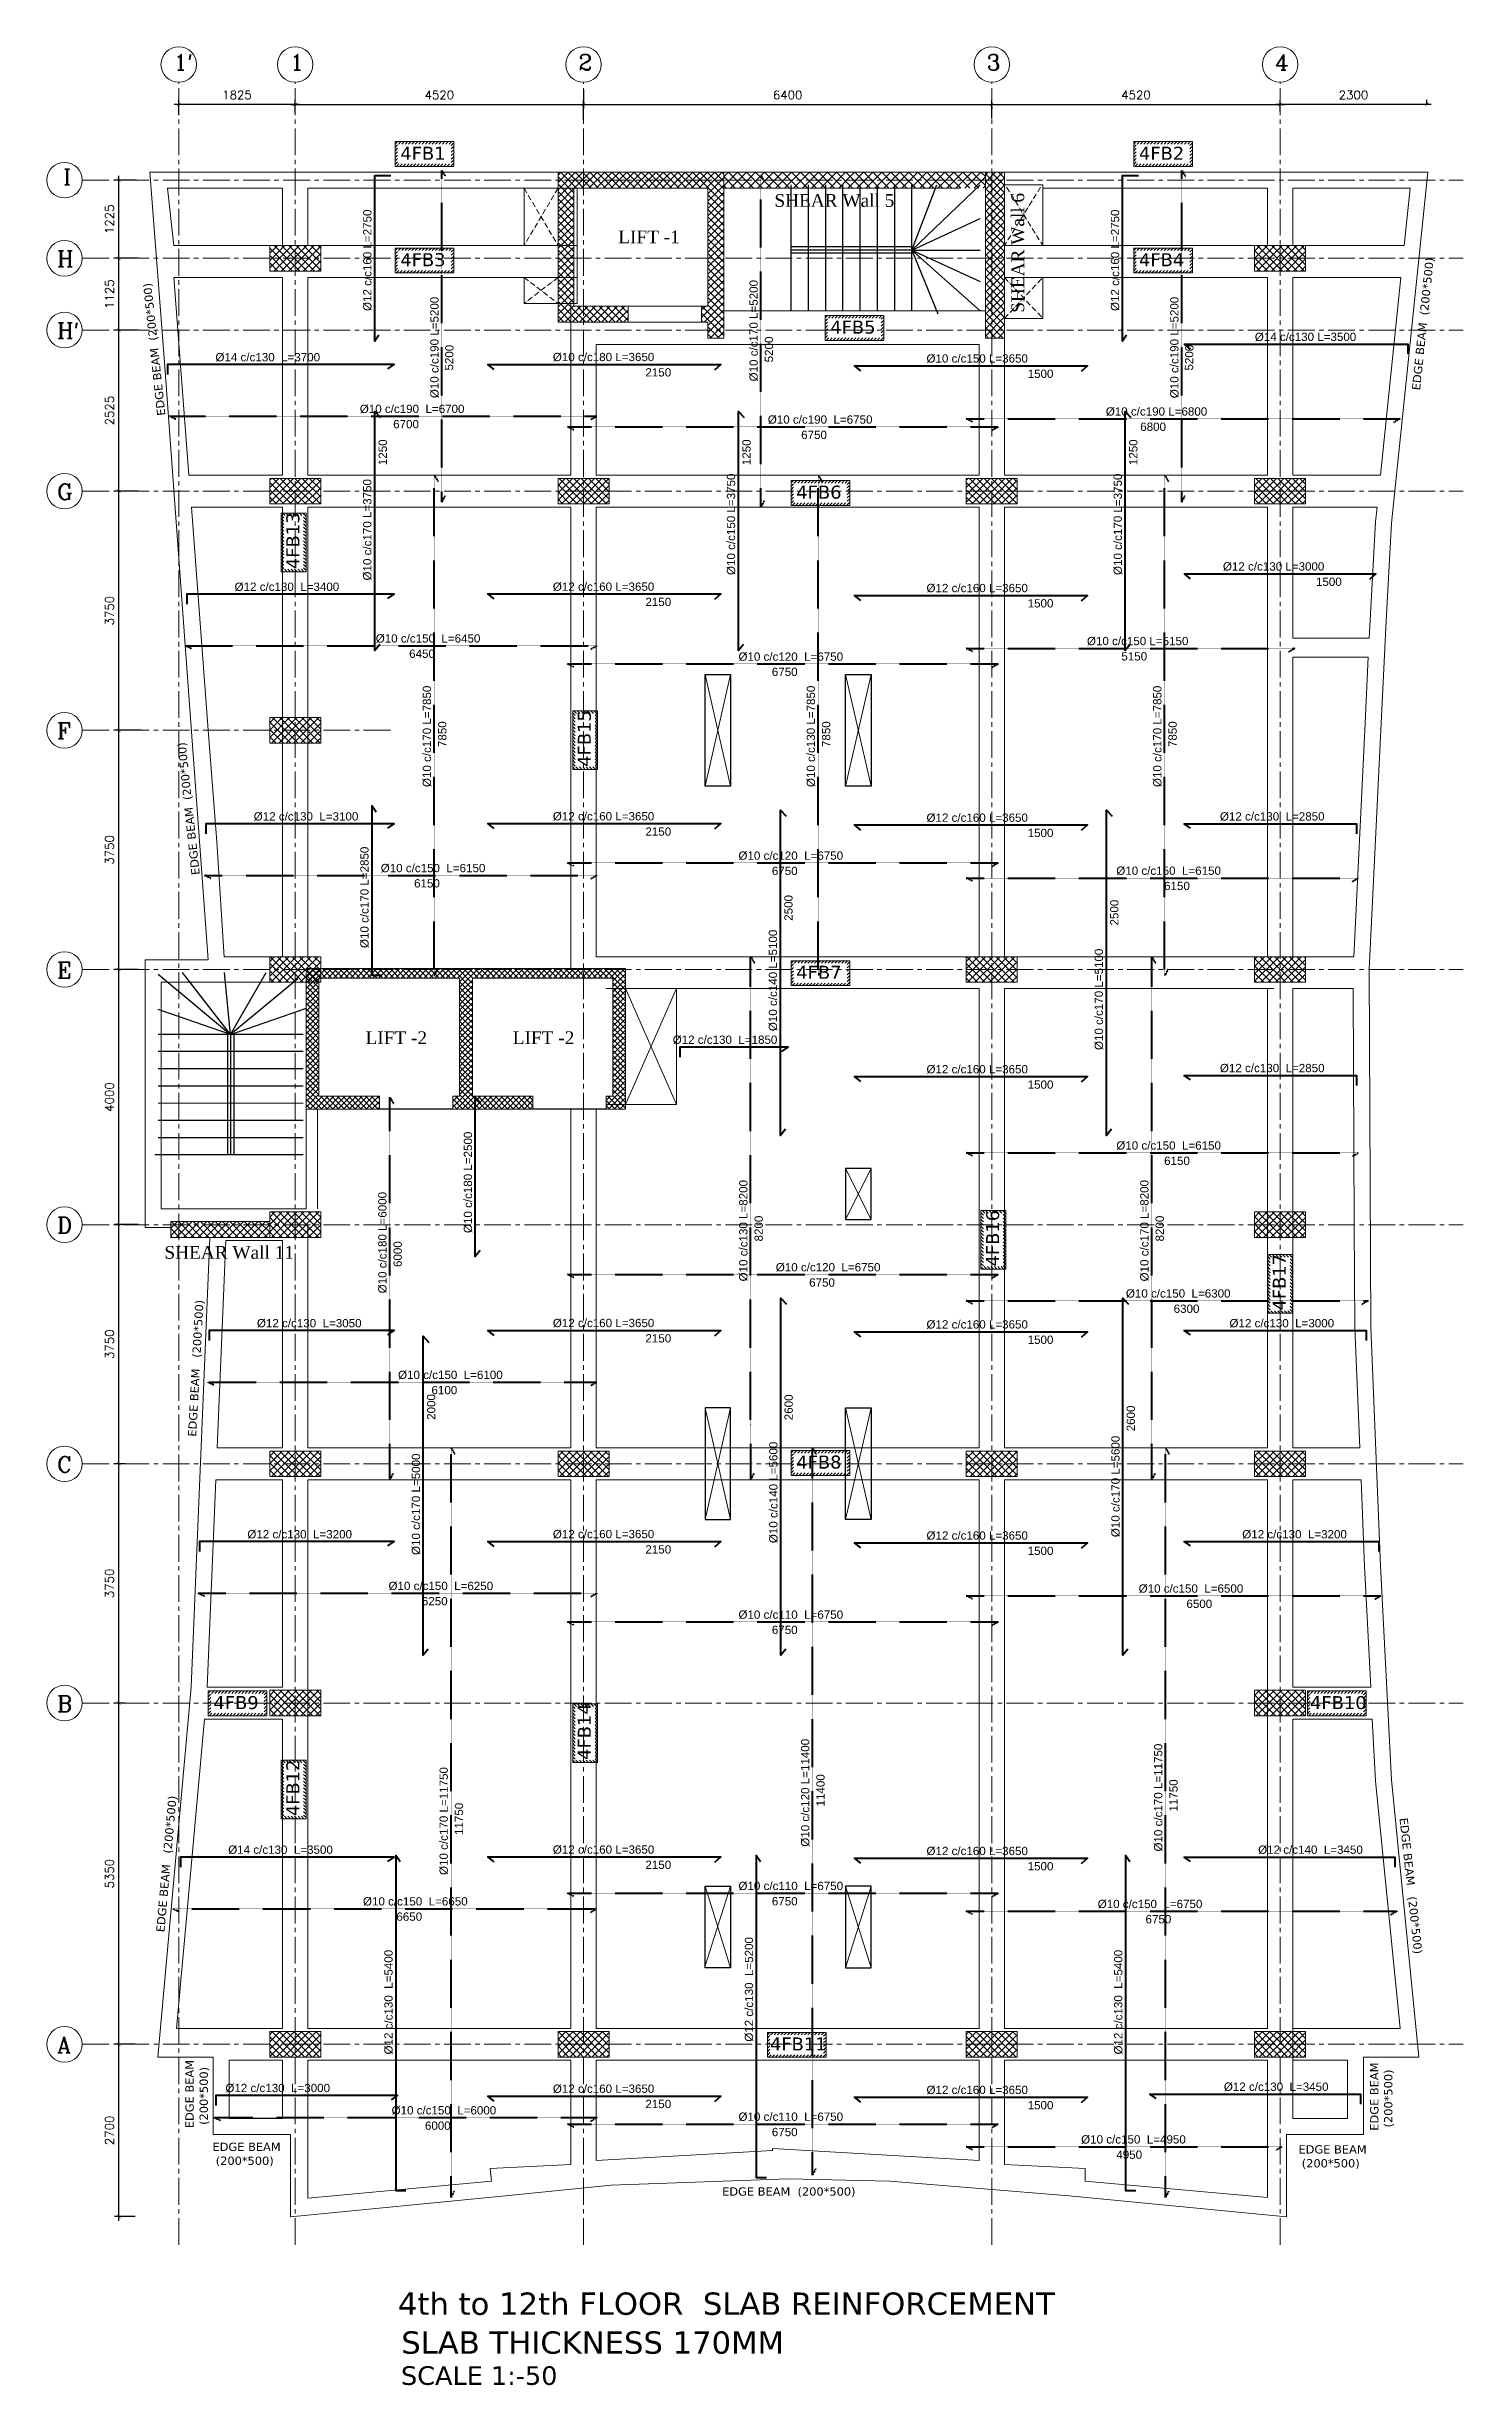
# Model space of a CAD drawing. Header units: inches. Extents: x -26151 to 62940, y -10194 to 246332.
# Drawn here: x 35106 to 37326, y 116382 to 120048 of the extents above; entities that cross this region are included whole.
import ezdxf

# ---------------------------------------------------------------- set-up
doc = ezdxf.new("R2010")
doc.units = ezdxf.units.IN
doc.header["$LTSCALE"] = 0.7
doc.header["$MEASUREMENT"] = 0
for name, pattern in [('ACAD_ISO10W100', [18, 12, -3, 0, -3]), ('CENTER2', [1.125, 0.75, -0.125, 0.125, -0.125]), ('DASHED2', [0.375, 0.25, -0.125])]:
    doc.linetypes.add(name, pattern=pattern)
doc.layers.get('0').update_dxf_attribs({"lineweight": 13})
doc.layers.get('Defpoints').update_dxf_attribs({"lineweight": 5})
for name, color, linetype, lineweight in [('axis', 254, 'ACAD_ISO10W100', 9), ('BEAM', 5, 'Continuous', 0), ('COLUMN', 4, 'Continuous', 20), ('dim', 1, 'Continuous', 25), ('hach 1', 254, 'Continuous', 9), ('hatch', 9, 'Continuous', 9), ('TEXT', 3, 'Continuous', 25), ('top renforcment', 7, 'Continuous', 40), ('VIS', 8, 'Continuous', 18)]:
    doc.layers.add(name, color=color, linetype=linetype, lineweight=lineweight)
doc.layers.add('FURNITURE', color=4, linetype='Continuous')
doc.layers.add('Layer3', color=50, linetype='Continuous')
doc.styles.add('100', font='romans.shx', dxfattribs={"height": 13.5})
doc.styles.add('GENERATED_STYLE_4', font='verdanai.ttf')
doc.styles.add('QW', font='times.ttf', dxfattribs={"height": 15})
doc.styles.add('romanc', font='verdana.ttf', dxfattribs={"height": 250})
doc.styles.get("Standard").update_dxf_attribs({"font": 'arial.ttf', "height": 13})
doc.dimstyles.new('abr100', dxfattribs={"dimtxt": 15, "dimasz": 5, "dimexe": 7, "dimexo": 7, "dimgap": 8, "dimtad": 1, "dimdec": 0, "dimlfac": 10, "dimzin": 4, "dimdsep": 46, "dimtxsty": '100', "dimblk": 'ARCHTICK', "dimcen": 0.09, "dimdle": 7, "dimclrd": 1, "dimclre": 8, "dimclrt": 2, "dimadec": 0, "dimazin": 1, "dimtfac": 1, "dimtdec": 0, "dimtix": 1, "dimtofl": 0, "dimtmove": 0, "dimatfit": 3, "dimldrblk": 'ARCHTICK', "dimfxl": 0, "dimtolj": 1, "dimtzin": 0, "dimlwd": -1, "dimlwe": -1, "dimarcsym": 0})
doc.dimstyles.get("Standard").update_dxf_attribs({"dimtxt": 13, "dimasz": 5, "dimexe": 0.18, "dimexo": 0.0625, "dimgap": 6, "dimtad": 1, "dimdec": 0, "dimlfac": 10, "dimzin": 0, "dimdsep": 46, "dimtxsty": 'Standard', "dimblk": 'ARCHTICK', "dimcen": 0.09, "dimse1": 1, "dimse2": 1, "dimclrd": 1, "dimclre": 7, "dimclrt": 3, "dimadec": 0, "dimazin": 0, "dimtfac": 1, "dimtdec": 0, "dimtix": 1, "dimtofl": 0, "dimtmove": 0, "dimatfit": 3, "dimldrblk": 'ARCHTICK', "dimfxl": 0, "dimtolj": 1, "dimtzin": 0, "dimarcsym": 0})
pattern_1 = [(45, (-426624.81, -142697.6286), (-5.7452426, 5.7452426), []), (135, (-426624.81, -142697.6286), (-5.7452426, -5.7452426), [])]
pattern_2 = [(45, (-426600.81, -142697.6286), (-5.7452426, 5.7452426), []), (135, (-426600.81, -142697.6286), (-5.7452426, -5.7452426), [])]
pattern_3 = [(45, (-426612.81, -142697.6286), (-5.7452426, 5.7452426), []), (135, (-426612.81, -142697.6286), (-5.7452426, -5.7452426), [])]
pattern_4 = [(45, (-426612.81, -142587.6286), (-5.7452426, 5.7452426), []), (135, (-426612.81, -142587.6286), (-5.7452426, -5.7452426), [])]
pattern_5 = [(45, (-426612.81, -142662.6286), (-5.7452426, 5.7452426), []), (135, (-426612.81, -142662.6286), (-5.7452426, -5.7452426), [])]

msp = doc.modelspace()

# ---------------------------------------------------------------- texts
at = {"layer": 'TEXT', "color": 2, "style": 'romanc'}
for s, height, p in [('4FB1', 20.4, (35660.21, 119870.53)), ('4FB2', 20.4, (36818.11, 119870.53)), ('4FB3', 20.4, (35660.21, 119703.64)), ('4FB4', 20.4, (36818.11, 119703.64)), ('4FB5', 20.4, (36334.26, 119598.04)), ('4FB6', 20.4, (36280.92, 119339.27)), ('4FB7', 20.4, (36280.92, 118586.49)), ('4FB8', 20.4, (36280.92, 117818.66)), ('4FB9', 20.4, (35367.19, 117441.61)), ('4FB10', 20.4, (37086.27, 117441.61)), ('4FB11', 20.4, (36239.75, 116906.4)), ('EDGE BEAM', 13, (35365.74, 116748.91)), ('(200*500)', 13, (35370.84, 116727.08)), ('EDGE BEAM', 13, (37068.16, 116744.91)), ('(200*500)', 13, (37073.26, 116723.08)), ('EDGE BEAM  (200*500)', 13, (36164.69, 116678.84))]:
    msp.add_text(s, height=height, dxfattribs=at).set_placement(p)
at = {"layer": 'TEXT', "color": 7}
for s, height, style, p in [('SHEAR Wall 5', 20, 'QW', (36246.62, 119796.79)), ('LIFT -1', 20, 'QW', (36001.83, 119739.63)), ('LIFT -2', 20, 'QW', (35605.71, 118484.2)), ('LIFT -2', 20, 'QW', (35836.52, 118484.2)), ('SHEAR Wall 11', 20, 'QW', (35290.38, 118147.66)), ('SCALE 1:-50', 29.1666, 'romanc', (35661.26, 116382.2))]:
    msp.add_text(s, height=height, dxfattribs=dict(at, style=style)).set_placement(p)
at = {"layer": 'TEXT', "color": 7, "style": 'QW'}
msp.add_text('SHEAR Wall 6', height=20, rotation=90, dxfattribs=at).set_placement((36638.2, 119630.67))
at = {"layer": 'TEXT', "color": 2, "style": 'romanc'}
for s, height, rotation, p in [('EDGE BEAM  (200*500)', 13, 84.05948, (37258.74, 119508.65)), ('EDGE BEAM  (200*500)', 13, 96.13805, (35292.01, 119470.02)), ('4FB13', 20.4, 90, (35501.88, 119228.9)), ('4FB15', 20.4, 90, (35958.83, 118918.93)), ('EDGE BEAM  (200*500)', 13, 96.13805, (35345.9, 118750)), ('4FB16', 20.4, 90, (36598.83, 118135.48)), ('4FB17', 20.4, 90, (37048.31, 118066.39)), ('EDGE BEAM   (200*500)', 13, 86.88461, (35340.15, 117868.45)), ('4FB14', 20.4, 90, (35958.83, 117361.94)), ('4FB12', 20.4, 90, (35501.88, 117273.78)), ('EDGE BEAM   (200*500)', 13, 84.83464, (35290.26, 117091.36)), ('EDGE BEAM   (200*500)', 13, 276.18984, (37226.44, 117270.54, 7100.68)), ('EDGE BEAM', 13, 90, (35336.3, 116784.66)), ('(200*500)', 13, 90, (35358.48, 116789.76)), ('EDGE BEAM', 13, 90, (37193.52, 116780.66)), ('(200*500)', 13, 90, (37215.36, 116785.76))]:
    msp.add_text(s, height=height, rotation=rotation, dxfattribs=at).set_placement(p)
at = {"layer": 'TEXT', "style": 'romanc'}
for s, p in [('4th to 12th FLOOR  SLAB REINFORCEMENT  ', (35656.5, 116492.01)), (' SLAB THICKNESS 170MM', (35646.48, 116431.05))]:
    msp.add_text(s, height=35, dxfattribs=at).set_placement(p)
at = {"layer": 'TEXT', "char_height": 25, "attachment_point": 1, "style": 'GENERATED_STYLE_4'}
for s, insert in [("{\\Fromanc|c0;1'}", (35304.95, 120035.78)), ('{\\Fromanc|c0;1}', (35487.45, 120035.78)), ('{\\Fromanc|c0;2}', (35939.45, 120035.78)), ('{\\Fromanc|c0;3}', (36579.45, 120035.78)), ('{\\Fromanc|c0;4}', (37031.45, 120035.78)), ('{\\Fromanc|c0;I}', (35132.07, 119856.02)), ('{\\Fromanc|c0;H}', (35122.37, 119727.59)), ("{\\Fromanc|c0;H'}", (35122.37, 119615.09)), ('{\\Fromanc|c0;G}', (35122.37, 119362.59)), ('{\\Fromanc|c0;F}', (35122.37, 118987.59)), ('{\\Fromanc|c0;E}', (35122.37, 118612.59)), ('{\\Fromanc|c0;D}', (35122.37, 118212.59)), ('{\\Fromanc|c0;C}', (35122.37, 117837.59)), ('{\\Fromanc|c0;B}', (35122.37, 117462.59)), ('{\\Fromanc|c0;A}', (35122.37, 116927.59))]:
    msp.add_mtext(s, dxfattribs=dict(at, insert=insert))

# ---------------------------------------------------------------- blocks, each defined once
blk = doc.blocks.new('_ArchTick')
at = {"color": 0, "linetype": 'ByBlock', "lineweight": 0, "const_width": 0.15}
blk.add_lwpolyline([(-0.5, -0.5), (0.5, 0.5)], dxfattribs=at)
blk = doc.blocks.new('*D649')
at = {"layer": 'Defpoints', "color": 0, "transparency": 16777216}
for p in [(35947.4, 119957.4), (35495.4, 119936.5), (35947.4, 119925.7)]:
    blk.add_point(p, dxfattribs=at)
at = {"layer": 'dim', "color": 1, "transparency": 16777216}
blk.add_line((35488.4, 119957.4), (35954.4, 119957.4), dxfattribs=at)
at = {"layer": 'dim', "color": 8, "transparency": 16777216}
for p, q in [((35495.4, 119943.5), (35495.4, 119964.4)), ((35947.4, 119932.7), (35947.4, 119964.4))]:
    blk.add_line(p, q, dxfattribs=at)
at = {"layer": 'dim', "color": 1, "transparency": 16777216, "xscale": 5, "yscale": 5, "zscale": 5, "rotation": 180}
blk.add_blockref('_ArchTick', (35495.4, 119957.4), dxfattribs=at)
at = {"layer": 'dim', "color": 1, "transparency": 16777216, "xscale": 5, "yscale": 5, "zscale": 5}
blk.add_blockref('_ArchTick', (35947.4, 119957.4), dxfattribs=at)
at = {"layer": 'dim', "color": 2, "transparency": 16777216, "insert": (35721.4, 119972.1), "char_height": 13.5, "attachment_point": 5, "style": '100'}
blk.add_mtext('\\A1;4520', dxfattribs=at)
blk = doc.blocks.new('*D650')
at = {"layer": 'Defpoints', "color": 0, "transparency": 16777216}
for p in [(36587.4, 119960.4), (37039.4, 119957.4), (37039.4, 119939.1)]:
    blk.add_point(p, dxfattribs=at)
at = {"layer": 'dim', "color": 1, "transparency": 16777216}
blk.add_line((36580.4, 119957.4), (37046.4, 119957.4), dxfattribs=at)
at = {"layer": 'dim', "color": 8, "transparency": 16777216}
for p, q in [((37039.4, 119946.1), (37039.4, 119964.4)), ((36587.4, 119953.4), (36587.4, 119950.4))]:
    blk.add_line(p, q, dxfattribs=at)
at = {"layer": 'dim', "color": 1, "transparency": 16777216, "xscale": 5, "yscale": 5, "zscale": 5, "rotation": 180}
blk.add_blockref('_ArchTick', (36587.4, 119957.4), dxfattribs=at)
at = {"layer": 'dim', "color": 1, "transparency": 16777216, "xscale": 5, "yscale": 5, "zscale": 5}
blk.add_blockref('_ArchTick', (37039.4, 119957.4), dxfattribs=at)
at = {"layer": 'dim', "color": 2, "transparency": 16777216, "insert": (36813.4, 119972.1), "char_height": 13.5, "attachment_point": 5, "style": '100'}
blk.add_mtext('\\A1;4520', dxfattribs=at)
blk = doc.blocks.new('*D651')
at = {"layer": 'Defpoints', "color": 0, "transparency": 16777216}
for p in [(35219.1, 117451.1), (35236.4, 117451.1), (35251.5, 116916.1)]:
    blk.add_point(p, dxfattribs=at)
at = {"layer": 'dim', "color": 8, "transparency": 16777216}
for p, q in [((35229.4, 117451.1), (35212.1, 117451.1)), ((35244.5, 116916.1), (35212.1, 116916.1))]:
    blk.add_line(p, q, dxfattribs=at)
at = {"layer": 'dim', "color": 1, "transparency": 16777216}
blk.add_line((35219.1, 116909.1), (35219.1, 117458.1), dxfattribs=at)
at = {"layer": 'dim', "color": 1, "transparency": 16777216, "xscale": 5, "yscale": 5, "zscale": 5}
for p, rotation in [((35219.1, 117451.1), 90), ((35219.1, 116916.1), 270)]:
    blk.add_blockref('_ArchTick', p, dxfattribs=dict(at, rotation=rotation))
at = {"layer": 'dim', "color": 2, "transparency": 16777216, "insert": (35204.3, 117183.6), "char_height": 13.5, "attachment_point": 5, "rotation": 90, "style": '100'}
blk.add_mtext('\\A1;5350', dxfattribs=at)
blk = doc.blocks.new('*D652')
at = {"layer": 'Defpoints', "color": 0, "transparency": 16777216}
for p in [(35219.1, 117826.1), (35236.4, 117826.1), (35236.4, 117451.1)]:
    blk.add_point(p, dxfattribs=at)
at = {"layer": 'dim', "color": 1, "transparency": 16777216}
blk.add_line((35219.1, 117444.1), (35219.1, 117833.1), dxfattribs=at)
at = {"layer": 'dim', "color": 8, "transparency": 16777216}
for p, q in [((35229.4, 117826.1), (35212.1, 117826.1)), ((35229.4, 117451.1), (35212.1, 117451.1))]:
    blk.add_line(p, q, dxfattribs=at)
at = {"layer": 'dim', "color": 1, "transparency": 16777216, "xscale": 5, "yscale": 5, "zscale": 5}
for p, rotation in [((35219.1, 117826.1), 90), ((35219.1, 117451.1), 270)]:
    blk.add_blockref('_ArchTick', p, dxfattribs=dict(at, rotation=rotation))
at = {"layer": 'dim', "color": 2, "transparency": 16777216, "insert": (35204.3, 117638.6), "char_height": 13.5, "attachment_point": 5, "rotation": 90, "style": '100'}
blk.add_mtext('\\A1;3750', dxfattribs=at)
blk = doc.blocks.new('*D653')
at = {"layer": 'Defpoints', "color": 0, "transparency": 16777216}
for p in [(35219.1, 118201.1), (35256.3, 118201.1), (35236.4, 117826.1)]:
    blk.add_point(p, dxfattribs=at)
at = {"layer": 'dim', "color": 8, "transparency": 16777216}
for p, q in [((35249.3, 118201.1), (35212.1, 118201.1)), ((35229.4, 117826.1), (35212.1, 117826.1))]:
    blk.add_line(p, q, dxfattribs=at)
at = {"layer": 'dim', "color": 1, "transparency": 16777216}
blk.add_line((35219.1, 117819.1), (35219.1, 118208.1), dxfattribs=at)
at = {"layer": 'dim', "color": 1, "transparency": 16777216, "xscale": 5, "yscale": 5, "zscale": 5}
for p, rotation in [((35219.1, 118201.1), 90), ((35219.1, 117826.1), 270)]:
    blk.add_blockref('_ArchTick', p, dxfattribs=dict(at, rotation=rotation))
at = {"layer": 'dim', "color": 2, "transparency": 16777216, "insert": (35204.3, 118013.6), "char_height": 13.5, "attachment_point": 5, "rotation": 90, "style": '100'}
blk.add_mtext('\\A1;3750', dxfattribs=at)
blk = doc.blocks.new('*D654')
at = {"layer": 'Defpoints', "color": 0, "transparency": 16777216}
for p in [(35219.1, 118601.1), (35256.3, 118601.1), (35256.3, 118201.1)]:
    blk.add_point(p, dxfattribs=at)
at = {"layer": 'dim', "color": 8, "transparency": 16777216}
for p, q in [((35249.3, 118601.1), (35212.1, 118601.1)), ((35249.3, 118201.1), (35212.1, 118201.1))]:
    blk.add_line(p, q, dxfattribs=at)
at = {"layer": 'dim', "color": 1, "transparency": 16777216}
blk.add_line((35219.1, 118194.1), (35219.1, 118608.1), dxfattribs=at)
at = {"layer": 'dim', "color": 1, "transparency": 16777216, "xscale": 5, "yscale": 5, "zscale": 5}
for p, rotation in [((35219.1, 118601.1), 90), ((35219.1, 118201.1), 270)]:
    blk.add_blockref('_ArchTick', p, dxfattribs=dict(at, rotation=rotation))
at = {"layer": 'dim', "color": 2, "transparency": 16777216, "insert": (35204.3, 118401.1), "char_height": 13.5, "attachment_point": 5, "rotation": 90, "style": '100'}
blk.add_mtext('\\A1;4000', dxfattribs=at)
blk = doc.blocks.new('*D655')
at = {"layer": 'Defpoints', "color": 0, "transparency": 16777216}
for p in [(35219.1, 118976.1), (35261.3, 118976.1), (35256.3, 118601.1)]:
    blk.add_point(p, dxfattribs=at)
at = {"layer": 'dim', "color": 8, "transparency": 16777216}
for p, q in [((35254.3, 118976.1), (35212.1, 118976.1)), ((35249.3, 118601.1), (35212.1, 118601.1))]:
    blk.add_line(p, q, dxfattribs=at)
at = {"layer": 'dim', "color": 1, "transparency": 16777216}
blk.add_line((35219.1, 118594.1), (35219.1, 118983.1), dxfattribs=at)
at = {"layer": 'dim', "color": 1, "transparency": 16777216, "xscale": 5, "yscale": 5, "zscale": 5}
for p, rotation in [((35219.1, 118976.1), 90), ((35219.1, 118601.1), 270)]:
    blk.add_blockref('_ArchTick', p, dxfattribs=dict(at, rotation=rotation))
at = {"layer": 'dim', "color": 2, "transparency": 16777216, "insert": (35204.3, 118788.6), "char_height": 13.5, "attachment_point": 5, "rotation": 90, "style": '100'}
blk.add_mtext('\\A1;3750', dxfattribs=at)
blk = doc.blocks.new('*D656')
at = {"layer": 'Defpoints', "color": 0, "transparency": 16777216}
for p in [(35219.1, 119351.1), (35256.3, 119351.1), (35261.3, 118976.1)]:
    blk.add_point(p, dxfattribs=at)
at = {"layer": 'dim', "color": 8, "transparency": 16777216}
for p, q in [((35249.3, 119351.1), (35212.1, 119351.1)), ((35254.3, 118976.1), (35212.1, 118976.1))]:
    blk.add_line(p, q, dxfattribs=at)
at = {"layer": 'dim', "color": 1, "transparency": 16777216}
blk.add_line((35219.1, 118969.1), (35219.1, 119358.1), dxfattribs=at)
at = {"layer": 'dim', "color": 1, "transparency": 16777216, "xscale": 5, "yscale": 5, "zscale": 5}
for p, rotation in [((35219.1, 119351.1), 90), ((35219.1, 118976.1), 270)]:
    blk.add_blockref('_ArchTick', p, dxfattribs=dict(at, rotation=rotation))
at = {"layer": 'dim', "color": 2, "transparency": 16777216, "insert": (35204.3, 119163.6), "char_height": 13.5, "attachment_point": 5, "rotation": 90, "style": '100'}
blk.add_mtext('\\A1;3750', dxfattribs=at)
blk = doc.blocks.new('*D657')
at = {"layer": 'Defpoints', "color": 0, "transparency": 16777216}
for p in [(35219.1, 119603.6), (35256.3, 119603.6), (35256.3, 119351.1)]:
    blk.add_point(p, dxfattribs=at)
at = {"layer": 'dim', "color": 8, "transparency": 16777216}
for p, q in [((35249.3, 119603.6), (35212.1, 119603.6)), ((35249.3, 119351.1), (35212.1, 119351.1))]:
    blk.add_line(p, q, dxfattribs=at)
at = {"layer": 'dim', "color": 1, "transparency": 16777216}
blk.add_line((35219.1, 119344.1), (35219.1, 119610.6), dxfattribs=at)
at = {"layer": 'dim', "color": 1, "transparency": 16777216, "xscale": 5, "yscale": 5, "zscale": 5}
for p, rotation in [((35219.1, 119603.6), 90), ((35219.1, 119351.1), 270)]:
    blk.add_blockref('_ArchTick', p, dxfattribs=dict(at, rotation=rotation))
at = {"layer": 'dim', "color": 2, "transparency": 16777216, "insert": (35204.3, 119477.3), "char_height": 13.5, "attachment_point": 5, "rotation": 90, "style": '100'}
blk.add_mtext('\\A1;2525', dxfattribs=at)
blk = doc.blocks.new('*D658')
at = {"layer": 'Defpoints', "color": 0, "transparency": 16777216}
for p in [(35219.1, 119838.6), (35253.4, 119838.6), (35256.3, 119716.1)]:
    blk.add_point(p, dxfattribs=at)
at = {"layer": 'dim', "color": 1, "transparency": 16777216}
blk.add_line((35219.1, 119709.1), (35219.1, 119845.6), dxfattribs=at)
at = {"layer": 'dim', "color": 8, "transparency": 16777216}
for p, q in [((35246.4, 119838.6), (35212.1, 119838.6)), ((35249.3, 119716.1), (35212.1, 119716.1))]:
    blk.add_line(p, q, dxfattribs=at)
at = {"layer": 'dim', "color": 1, "transparency": 16777216, "xscale": 5, "yscale": 5, "zscale": 5}
for p, rotation in [((35219.1, 119838.6), 90), ((35219.1, 119716.1), 270)]:
    blk.add_blockref('_ArchTick', p, dxfattribs=dict(at, rotation=rotation))
at = {"layer": 'dim', "color": 2, "transparency": 16777216, "insert": (35204.3, 119777.3), "char_height": 13.5, "attachment_point": 5, "rotation": 90, "style": '100'}
blk.add_mtext('\\A1;1225', dxfattribs=at)
blk = doc.blocks.new('*D659')
at = {"layer": 'Defpoints', "color": 0, "transparency": 16777216}
for p in [(35219.1, 119716.1), (35256.3, 119716.1), (35256.3, 119603.6)]:
    blk.add_point(p, dxfattribs=at)
at = {"layer": 'dim', "color": 8, "transparency": 16777216}
for p, q in [((35249.3, 119716.1), (35212.1, 119716.1)), ((35249.3, 119603.6), (35212.1, 119603.6))]:
    blk.add_line(p, q, dxfattribs=at)
at = {"layer": 'dim', "color": 1, "transparency": 16777216}
blk.add_line((35219.1, 119596.6), (35219.1, 119723.1), dxfattribs=at)
at = {"layer": 'dim', "color": 1, "transparency": 16777216, "xscale": 5, "yscale": 5, "zscale": 5}
for p, rotation in [((35219.1, 119716.1), 90), ((35219.1, 119603.6), 270)]:
    blk.add_blockref('_ArchTick', p, dxfattribs=dict(at, rotation=rotation))
at = {"layer": 'dim', "color": 2, "transparency": 16777216, "insert": (35204.3, 119659.8), "char_height": 13.5, "attachment_point": 5, "rotation": 90, "style": '100'}
blk.add_mtext('\\A1;1125', dxfattribs=at)
blk = doc.blocks.new('*D660')
at = {"layer": 'Defpoints', "color": 0, "transparency": 16777216}
for p in [(35312.9, 119957.4), (35312.9, 119934), (35495.4, 119936.8)]:
    blk.add_point(p, dxfattribs=at)
at = {"layer": 'dim', "color": 1, "transparency": 16777216}
blk.add_line((35502.4, 119957.4), (35305.9, 119957.4), dxfattribs=at)
at = {"layer": 'dim', "color": 8, "transparency": 16777216}
for p, q in [((35312.9, 119941), (35312.9, 119964.4)), ((35495.4, 119943.8), (35495.4, 119964.4))]:
    blk.add_line(p, q, dxfattribs=at)
at = {"layer": 'dim', "color": 1, "transparency": 16777216, "xscale": 5, "yscale": 5, "zscale": 5, "rotation": 180}
blk.add_blockref('_ArchTick', (35312.9, 119957.4), dxfattribs=at)
at = {"layer": 'dim', "color": 1, "transparency": 16777216, "xscale": 5, "yscale": 5, "zscale": 5}
blk.add_blockref('_ArchTick', (35495.4, 119957.4), dxfattribs=at)
at = {"layer": 'dim', "color": 2, "transparency": 16777216, "insert": (35404.1, 119972.1), "char_height": 13.5, "attachment_point": 5, "style": '100'}
blk.add_mtext('\\A1;1825', dxfattribs=at)
blk = doc.blocks.new('*D661')
at = {"layer": 'Defpoints', "color": 0, "transparency": 16777216}
for p in [(35947.4, 119987), (36587.4, 119957.4), (36587.4, 119928.3)]:
    blk.add_point(p, dxfattribs=at)
at = {"layer": 'dim', "color": 1, "transparency": 16777216}
blk.add_line((35940.4, 119957.4), (36594.4, 119957.4), dxfattribs=at)
at = {"layer": 'dim', "color": 8, "transparency": 16777216}
for p, q in [((35947.4, 119980), (35947.4, 119950.4)), ((36587.4, 119935.3), (36587.4, 119964.4))]:
    blk.add_line(p, q, dxfattribs=at)
at = {"layer": 'dim', "color": 1, "transparency": 16777216, "xscale": 5, "yscale": 5, "zscale": 5, "rotation": 180}
blk.add_blockref('_ArchTick', (35947.4, 119957.4), dxfattribs=at)
at = {"layer": 'dim', "color": 1, "transparency": 16777216, "xscale": 5, "yscale": 5, "zscale": 5}
blk.add_blockref('_ArchTick', (36587.4, 119957.4), dxfattribs=at)
at = {"layer": 'dim', "color": 2, "transparency": 16777216, "insert": (36267.4, 119972.1), "char_height": 13.5, "attachment_point": 5, "style": '100'}
blk.add_mtext('\\A1;6400', dxfattribs=at)
blk = doc.blocks.new('lift')
at = {"layer": 'axis'}
h = blk.add_hatch(dxfattribs=at)
h.set_pattern_fill('ANSI37', color=256, scale=50, style=0)
h.paths.add_polyline_path([(354851.4, -40571.9), (354816.4, -40571.9), (354350.9, -40571.9), (354350.9, -40772), (354350.9, -40792), (354465.6, -40792), (354465.6, -40772), (354370.9, -40772), (354370.9, -40586.9), (354591.3, -40586.9), (354591.3, -40772), (354580.6, -40772), (354580.6, -40792), (354706.4, -40792), (354706.4, -40772), (354611.7, -40772), (354611.7, -40586.9), (354831.4, -40586.9), (354831.4, -40772), (354821.4, -40772), (354821.4, -40792), (354851.4, -40792)])
at = {"linetype": 'ByBlock'}
for points in [[(354350.9, -40772), (354350.9, -40772), (354350.9, -40571.9), (354816.4, -40571.9)], [(354375.9, -40571.9), (354756.4, -40571.9)], [(354375.9, -40571.9), (354756.4, -40571.9)], [(354816.4, -40571.9), (354851.4, -40571.9), (354851.4, -40792), (354821.4, -40792)], [(354465.6, -40792), (354350.9, -40792), (354350.9, -40586.9)], [(354370.9, -40586.9), (354591.3, -40586.9)], [(354380.9, -40772), (354370.9, -40772), (354370.9, -40586.9)], [(354591.3, -40586.9), (354591.3, -40772)], [(354611.7, -40586.9), (354831.4, -40586.9), (354831.4, -40772), (354821.4, -40772)], [(354611.7, -40586.9), (354611.7, -40772)], [(354370.9, -40772), (354465.6, -40772)], [(354465.6, -40772), (354465.6, -40792)], [(354591.3, -40772), (354580.6, -40772)], [(354580.6, -40772), (354580.6, -40792)], [(354590.6, -40772), (354580.6, -40772), (354580.6, -40792)], [(354706.4, -40792), (354580.6, -40792)], [(354706.4, -40772), (354611.7, -40772)], [(354706.4, -40772), (354706.4, -40792)], [(354821.4, -40772), (354821.4, -40792)], [(354831.4, -40772), (354821.4, -40772), (354821.4, -40792)]]:
    blk.add_lwpolyline(points, dxfattribs=at)
at = {"layer": 'FURNITURE'}
for p, q in [((354580.6, -40792), (354465.6, -40792)), ((354580.6, -40792), (354465.6, -40792)), ((354821.4, -40792), (354706.4, -40792))]:
    blk.add_line(p, q, dxfattribs=at)
blk = doc.blocks.new('*D662')
at = {"layer": 'Defpoints', "color": 0, "transparency": 16777216}
for p in [(35323.4, 119083.4, -19467.6), (35968.4, 119083.4, -59863), (35968.4, 119083.4)]:
    blk.add_point(p, dxfattribs=at)
at = {"layer": 'TEXT', "color": 3, "transparency": 16777216, "insert": (35694.2, 119096.1), "char_height": 13, "attachment_point": 5}
blk.add_mtext('\\A1;6450', dxfattribs=at)
blk = doc.blocks.new('*D663')
at = {"layer": 'Defpoints', "color": 0, "transparency": 16777216}
for p in [(35323.4, 119108.6), (35968.4, 119108.6, -19467.6), (35968.4, 119106.9)]:
    blk.add_point(p, dxfattribs=at)
at = {"layer": 'TEXT', "color": 3, "transparency": 16777216, "insert": (35703.7, 119119.9), "char_height": 13, "attachment_point": 5}
blk.add_mtext('\\A1;%%C10 c/c150  L=6450', dxfattribs=at)
blk = doc.blocks.new('*D664')
at = {"layer": 'Defpoints', "color": 0, "transparency": 16777216}
for p in [(35922.4, 119054.9, -19467.6), (36597.4, 119054.9, -59863), (36597.4, 119054.9)]:
    blk.add_point(p, dxfattribs=at)
at = {"layer": 'TEXT', "color": 3, "transparency": 16777216, "insert": (36262.8, 119067.6), "char_height": 13, "attachment_point": 5}
blk.add_mtext('\\A1;6750', dxfattribs=at)
blk = doc.blocks.new('*D665')
at = {"layer": 'Defpoints', "color": 0, "transparency": 16777216}
for p in [(35922.3, 119080.1), (36597.4, 119080.1, -19467.6), (36597.4, 119078.4)]:
    blk.add_point(p, dxfattribs=at)
at = {"layer": 'TEXT', "color": 3, "transparency": 16777216, "insert": (36272.3, 119091.4), "char_height": 13, "attachment_point": 5}
blk.add_mtext('\\A1;%%C10 c/c120  L=6750', dxfattribs=at)
blk = doc.blocks.new('*D666')
at = {"layer": 'Defpoints', "color": 0, "transparency": 16777216}
for p in [(36547.4, 119079.3, -19467.6), (37062.4, 119079.3, -79330.7), (37062.4, 119079.3)]:
    blk.add_point(p, dxfattribs=at)
at = {"layer": 'TEXT', "color": 3, "transparency": 16777216, "insert": (36810.7, 119092), "char_height": 13, "attachment_point": 5}
blk.add_mtext('\\A1;5150', dxfattribs=at)
blk = doc.blocks.new('*D667')
at = {"layer": 'Defpoints', "color": 0, "transparency": 16777216}
for p in [(36547.3, 119104.5), (37062.4, 119104.5, -38935.3), (37062.4, 119102.8)]:
    blk.add_point(p, dxfattribs=at)
at = {"layer": 'TEXT', "color": 3, "transparency": 16777216, "insert": (36816.1, 119115.8), "char_height": 13, "attachment_point": 5}
blk.add_mtext('\\A1;%%C10 c/c150 L=5150', dxfattribs=at)
blk = doc.blocks.new('*D668')
at = {"layer": 'Defpoints', "color": 0, "transparency": 16777216}
for p in [(35947.4, 119164.7, -26473), (36162.4, 119164.7, -40395.4), (36162.4, 119164.7)]:
    blk.add_point(p, dxfattribs=at)
at = {"layer": 'TEXT', "color": 3, "transparency": 16777216, "insert": (36064.6, 119177.3), "char_height": 13, "attachment_point": 5}
blk.add_mtext('\\A1;2150', dxfattribs=at)
blk = doc.blocks.new('*D669')
at = {"layer": 'Defpoints', "color": 0, "transparency": 16777216}
for p in [(35797.4, 119189.8), (36162.4, 119189.8), (36162.4, 119188.1)]:
    blk.add_point(p, dxfattribs=at)
at = {"layer": 'TEXT', "color": 3, "transparency": 16777216, "insert": (35978.8, 119201.1), "char_height": 13, "attachment_point": 5}
blk.add_mtext('\\A1;%%C12 c/c160 L=3650', dxfattribs=at)
blk = doc.blocks.new('*D670')
at = {"layer": 'Defpoints', "color": 0, "transparency": 16777216}
for p in [(36587.4, 119162.5, -26473), (36737.4, 119162.5, -40395.4), (36737.4, 119162.5)]:
    blk.add_point(p, dxfattribs=at)
at = {"layer": 'TEXT', "color": 3, "transparency": 16777216, "insert": (36663.8, 119175.1), "char_height": 13, "attachment_point": 5}
blk.add_mtext('\\A1;1500', dxfattribs=at)
blk = doc.blocks.new('*D671')
at = {"layer": 'Defpoints', "color": 0, "transparency": 16777216}
for p in [(36372.4, 119187.6), (36737.4, 119187.6), (36737.4, 119185.9)]:
    blk.add_point(p, dxfattribs=at)
at = {"layer": 'TEXT', "color": 3, "transparency": 16777216, "insert": (36564.5, 119198.9), "char_height": 13, "attachment_point": 5}
blk.add_mtext('\\A1;%%C12 c/c160 L=3650', dxfattribs=at)
blk = doc.blocks.new('*D672')
at = {"layer": 'Defpoints', "color": 0, "transparency": 16777216}
for p in [(35310.4, 119189.6), (35310.4, 119187.9), (35650.4, 119189.6, 13009.9)]:
    blk.add_point(p, dxfattribs=at)
at = {"layer": 'TEXT', "color": 3, "transparency": 16777216, "insert": (35482.4, 119200.9), "char_height": 13, "attachment_point": 5}
blk.add_mtext('\\A1;%%C12 c/c130  L=3400', dxfattribs=at)
blk = doc.blocks.new('*D673')
at = {"layer": 'Defpoints', "color": 0, "transparency": 16777216}
for p in [(37039.4, 119196.3, -26473), (37189.4, 119196.3, -40395.4), (37189.4, 119196.3)]:
    blk.add_point(p, dxfattribs=at)
at = {"layer": 'TEXT', "color": 3, "transparency": 16777216, "insert": (37115.8, 119208.9), "char_height": 13, "attachment_point": 5}
blk.add_mtext('\\A1;1500', dxfattribs=at)
blk = doc.blocks.new('*D674')
at = {"layer": 'Defpoints', "color": 0, "transparency": 16777216}
for p in [(36889.4, 119221.5), (37189.4, 119221.5), (37189.4, 119219.8)]:
    blk.add_point(p, dxfattribs=at)
at = {"layer": 'TEXT', "color": 3, "transparency": 16777216, "insert": (37029.2, 119232.8), "char_height": 13, "attachment_point": 5}
blk.add_mtext('\\A1;%%C12 c/c130 L=3000', dxfattribs=at)
blk = doc.blocks.new('*D675')
at = {"layer": 'Defpoints', "color": 0, "transparency": 16777216}
for p in [(35353.4, 118723.4, -19467.6), (35968.4, 118723.4, -59863), (35968.4, 118723.4)]:
    blk.add_point(p, dxfattribs=at)
at = {"layer": 'TEXT', "color": 3, "transparency": 16777216, "insert": (35702, 118736.1), "char_height": 13, "attachment_point": 5}
blk.add_mtext('\\A1;6150', dxfattribs=at)
blk = doc.blocks.new('*D676')
at = {"layer": 'Defpoints', "color": 0, "transparency": 16777216}
for p in [(35353.4, 118748.6), (35968.4, 118748.6, -19467.6), (35968.4, 118746.9)]:
    blk.add_point(p, dxfattribs=at)
at = {"layer": 'TEXT', "color": 3, "transparency": 16777216, "insert": (35711.5, 118759.9), "char_height": 13, "attachment_point": 5}
blk.add_mtext('\\A1;%%C10 c/c150  L=6150', dxfattribs=at)
blk = doc.blocks.new('*D677')
at = {"layer": 'Defpoints', "color": 0, "transparency": 16777216}
for p in [(35922.4, 118742.9, -19467.6), (36597.4, 118742.9, -59863), (36597.4, 118742.9)]:
    blk.add_point(p, dxfattribs=at)
at = {"layer": 'TEXT', "color": 3, "transparency": 16777216, "insert": (36262.8, 118755.6), "char_height": 13, "attachment_point": 5}
blk.add_mtext('\\A1;6750', dxfattribs=at)
blk = doc.blocks.new('*D678')
at = {"layer": 'Defpoints', "color": 0, "transparency": 16777216}
for p in [(35922.3, 118768.1), (36597.4, 118768.1, -19467.6), (36597.4, 118766.4)]:
    blk.add_point(p, dxfattribs=at)
at = {"layer": 'TEXT', "color": 3, "transparency": 16777216, "insert": (36272.3, 118779.4), "char_height": 13, "attachment_point": 5}
blk.add_mtext('\\A1;%%C10 c/c120  L=6750', dxfattribs=at)
blk = doc.blocks.new('*D679')
at = {"layer": 'Defpoints', "color": 0, "transparency": 16777216}
for p in [(36547.4, 118719.3, -19467.6), (37162.4, 118719.3, -79330.7), (37162.4, 118719.3)]:
    blk.add_point(p, dxfattribs=at)
at = {"layer": 'TEXT', "color": 3, "transparency": 16777216, "insert": (36877.7, 118732), "char_height": 13, "attachment_point": 5}
blk.add_mtext('\\A1;6150', dxfattribs=at)
blk = doc.blocks.new('*D680')
at = {"layer": 'Defpoints', "color": 0, "transparency": 16777216}
for p in [(36547.3, 118744.5), (37162.4, 118744.5, -38935.3), (37162.4, 118742.8)]:
    blk.add_point(p, dxfattribs=at)
at = {"layer": 'TEXT', "color": 3, "transparency": 16777216, "insert": (36864.6, 118755.8), "char_height": 13, "attachment_point": 5}
blk.add_mtext('\\A1;%%C10 c/c150  L=6150', dxfattribs=at)
blk = doc.blocks.new('*D681')
at = {"layer": 'Defpoints', "color": 0, "transparency": 16777216}
for p in [(35947.4, 118804.7, -26473), (36162.4, 118804.7, -40395.4), (36162.4, 118804.7)]:
    blk.add_point(p, dxfattribs=at)
at = {"layer": 'TEXT', "color": 3, "transparency": 16777216, "insert": (36064.6, 118817.3), "char_height": 13, "attachment_point": 5}
blk.add_mtext('\\A1;2150', dxfattribs=at)
blk = doc.blocks.new('*D682')
at = {"layer": 'Defpoints', "color": 0, "transparency": 16777216}
for p in [(35797.4, 118829.8), (36162.4, 118829.8), (36162.4, 118828.1)]:
    blk.add_point(p, dxfattribs=at)
at = {"layer": 'TEXT', "color": 3, "transparency": 16777216, "insert": (35978.8, 118841.1), "char_height": 13, "attachment_point": 5}
blk.add_mtext('\\A1;%%C12 c/c160 L=3650', dxfattribs=at)
blk = doc.blocks.new('*D683')
at = {"layer": 'Defpoints', "color": 0, "transparency": 16777216}
for p in [(36587.4, 118802.5, -26473), (36737.4, 118802.5, -40395.4), (36737.4, 118802.5)]:
    blk.add_point(p, dxfattribs=at)
at = {"layer": 'TEXT', "color": 3, "transparency": 16777216, "insert": (36663.8, 118815.1), "char_height": 13, "attachment_point": 5}
blk.add_mtext('\\A1;1500', dxfattribs=at)
blk = doc.blocks.new('*D684')
at = {"layer": 'Defpoints', "color": 0, "transparency": 16777216}
for p in [(36372.4, 118827.6), (36737.4, 118827.6), (36737.4, 118825.9)]:
    blk.add_point(p, dxfattribs=at)
at = {"layer": 'TEXT', "color": 3, "transparency": 16777216, "insert": (36564.5, 118838.9), "char_height": 13, "attachment_point": 5}
blk.add_mtext('\\A1;%%C12 c/c160 L=3650', dxfattribs=at)
blk = doc.blocks.new('*D685')
at = {"layer": 'Defpoints', "color": 0, "transparency": 16777216}
for p in [(35340.4, 118829.6), (35340.4, 118827.9), (35650.4, 118829.6, 13009.9)]:
    blk.add_point(p, dxfattribs=at)
at = {"layer": 'TEXT', "color": 3, "transparency": 16777216, "insert": (35512.4, 118840.9), "char_height": 13, "attachment_point": 5}
blk.add_mtext('\\A1;%%C12 c/c130  L=3100', dxfattribs=at)
blk = doc.blocks.new('*D686')
at = {"layer": 'Defpoints', "color": 0, "transparency": 16777216}
for p in [(36889.2, 118829.6, 13009.9), (37174.2, 118829.6), (37174.2, 118827.9)]:
    blk.add_point(p, dxfattribs=at)
at = {"layer": 'TEXT', "color": 3, "transparency": 16777216, "insert": (37027, 118840.9), "char_height": 13, "attachment_point": 5}
blk.add_mtext('\\A1;%%C12 c/c130  L=2850', dxfattribs=at)
blk = doc.blocks.new('*D687')
at = {"layer": 'Defpoints', "color": 0, "transparency": 16777216}
for p in [(35298.4, 119443.4, -19467.6), (35968.4, 119443.4, -59863), (35968.4, 119443.4)]:
    blk.add_point(p, dxfattribs=at)
at = {"layer": 'TEXT', "color": 3, "transparency": 16777216, "insert": (35669.2, 119456), "char_height": 13, "attachment_point": 5}
blk.add_mtext('\\A1;6700', dxfattribs=at)
blk = doc.blocks.new('*D688')
at = {"layer": 'Defpoints', "color": 0, "transparency": 16777216}
for p in [(35298.4, 119468.5), (35968.4, 119468.5, -19467.6), (35968.4, 119466.8)]:
    blk.add_point(p, dxfattribs=at)
at = {"layer": 'TEXT', "color": 3, "transparency": 16777216, "insert": (35678.7, 119479.8), "char_height": 13, "attachment_point": 5}
blk.add_mtext('\\A1;%%C10 c/c190  L=6700', dxfattribs=at)
blk = doc.blocks.new('*D689')
at = {"layer": 'Defpoints', "color": 0, "transparency": 16777216}
for p in [(35922.4, 119426.6, -19467.6), (36597.4, 119426.6, -59863), (36597.4, 119426.6)]:
    blk.add_point(p, dxfattribs=at)
at = {"layer": 'TEXT', "color": 3, "transparency": 16777216, "insert": (36308.8, 119439.2), "char_height": 13, "attachment_point": 5}
blk.add_mtext('\\A1;6750', dxfattribs=at)
blk = doc.blocks.new('*D690')
at = {"layer": 'Defpoints', "color": 0, "transparency": 16777216}
for p in [(35922.3, 119451.8), (36597.4, 119451.8, -19467.6), (36597.4, 119450.1)]:
    blk.add_point(p, dxfattribs=at)
at = {"layer": 'TEXT', "color": 3, "transparency": 16777216, "insert": (36318.3, 119463.1), "char_height": 13, "attachment_point": 5}
blk.add_mtext('\\A1;%%C10 c/c190  L=6750', dxfattribs=at)
blk = doc.blocks.new('*D691')
at = {"layer": 'Defpoints', "color": 0, "transparency": 16777216}
for p in [(36547.4, 119439.3, -19467.6), (37227.4, 119439.3, -79330.7), (37227.4, 119439.3)]:
    blk.add_point(p, dxfattribs=at)
at = {"layer": 'TEXT', "color": 3, "transparency": 16777216, "insert": (36840.3, 119451.9), "char_height": 13, "attachment_point": 5}
blk.add_mtext('\\A1;6800', dxfattribs=at)
blk = doc.blocks.new('*D692')
at = {"layer": 'Defpoints', "color": 0, "transparency": 16777216}
for p in [(36547.3, 119464.4), (37227.4, 119464.4, -38935.3), (37227.4, 119462.7)]:
    blk.add_point(p, dxfattribs=at)
at = {"layer": 'TEXT', "color": 3, "transparency": 16777216, "insert": (36845.6, 119475.7), "char_height": 13, "attachment_point": 5}
blk.add_mtext('\\A1;%%C10 c/c190 L=6800', dxfattribs=at)
blk = doc.blocks.new('*D693')
at = {"layer": 'Defpoints', "color": 0, "transparency": 16777216}
for p in [(35947.4, 119524.6, -26473), (36162.4, 119524.6, -40395.4), (36162.4, 119524.6)]:
    blk.add_point(p, dxfattribs=at)
at = {"layer": 'TEXT', "color": 3, "transparency": 16777216, "insert": (36064.6, 119537.2), "char_height": 13, "attachment_point": 5}
blk.add_mtext('\\A1;2150', dxfattribs=at)
blk = doc.blocks.new('*D694')
at = {"layer": 'Defpoints', "color": 0, "transparency": 16777216}
for p in [(35797.4, 119549.8), (36162.4, 119549.8), (36162.4, 119548.1)]:
    blk.add_point(p, dxfattribs=at)
at = {"layer": 'TEXT', "color": 3, "transparency": 16777216, "insert": (35978.8, 119561.1), "char_height": 13, "attachment_point": 5}
blk.add_mtext('\\A1;%%C10 c/c180 L=3650', dxfattribs=at)
blk = doc.blocks.new('*D695')
at = {"layer": 'Defpoints', "color": 0, "transparency": 16777216}
for p in [(36587.4, 119522.4, -26473), (36737.4, 119522.4, -40395.4), (36737.4, 119522.4)]:
    blk.add_point(p, dxfattribs=at)
at = {"layer": 'TEXT', "color": 3, "transparency": 16777216, "insert": (36663.8, 119535), "char_height": 13, "attachment_point": 5}
blk.add_mtext('\\A1;1500', dxfattribs=at)
blk = doc.blocks.new('*D696')
at = {"layer": 'Defpoints', "color": 0, "transparency": 16777216}
for p in [(36372.4, 119547.5), (36737.4, 119547.5), (36737.4, 119545.8)]:
    blk.add_point(p, dxfattribs=at)
at = {"layer": 'TEXT', "color": 3, "transparency": 16777216, "insert": (36564.5, 119558.8), "char_height": 13, "attachment_point": 5}
blk.add_mtext('\\A1;%%C10 c/c150 L=3650', dxfattribs=at)
blk = doc.blocks.new('*D697')
at = {"layer": 'Defpoints', "color": 0, "transparency": 16777216}
for p in [(35280.4, 119549.5), (35280.4, 119547.8), (35650.4, 119549.5, 13009.9)]:
    blk.add_point(p, dxfattribs=at)
at = {"layer": 'TEXT', "color": 3, "transparency": 16777216, "insert": (35452.4, 119560.8), "char_height": 13, "attachment_point": 5}
blk.add_mtext('\\A1;%%C14 c/c130  L=3700', dxfattribs=at)
blk = doc.blocks.new('*D698')
at = {"layer": 'Defpoints', "color": 0, "transparency": 16777216}
for p in [(36889.4, 119581.4), (37239.4, 119581.4), (37239.4, 119579.7)]:
    blk.add_point(p, dxfattribs=at)
at = {"layer": 'TEXT', "color": 3, "transparency": 16777216, "insert": (37079.2, 119592.7), "char_height": 13, "attachment_point": 5}
blk.add_mtext('\\A1;%%C14 c/c130 L=3500', dxfattribs=at)
blk = doc.blocks.new('*D699')
at = {"layer": 'Defpoints', "color": 0, "transparency": 16777216}
for p in [(35358.4, 117929, -19467.6), (35968.4, 117929, -59863), (35968.4, 117929)]:
    blk.add_point(p, dxfattribs=at)
at = {"layer": 'TEXT', "color": 3, "transparency": 16777216, "insert": (35729.2, 117941.6), "char_height": 13, "attachment_point": 5}
blk.add_mtext('\\A1;6100', dxfattribs=at)
blk = doc.blocks.new('*D700')
at = {"layer": 'Defpoints', "color": 0, "transparency": 16777216}
for p in [(35358.4, 117954.1), (35968.4, 117954.1, -19467.6), (35968.4, 117952.4)]:
    blk.add_point(p, dxfattribs=at)
at = {"layer": 'TEXT', "color": 3, "transparency": 16777216, "insert": (35738.7, 117965.4), "char_height": 13, "attachment_point": 5}
blk.add_mtext('\\A1;%%C10 c/c150  L=6100', dxfattribs=at)
blk = doc.blocks.new('*D701')
at = {"layer": 'Defpoints', "color": 0, "transparency": 16777216}
for p in [(36547.4, 118056.5, -19467.6), (37177.4, 118056.5, -79330.7), (37177.4, 118056.5)]:
    blk.add_point(p, dxfattribs=at)
at = {"layer": 'TEXT', "color": 3, "transparency": 16777216, "insert": (36892.7, 118069.2), "char_height": 13, "attachment_point": 5}
blk.add_mtext('\\A1;6300', dxfattribs=at)
blk = doc.blocks.new('*D702')
at = {"layer": 'Defpoints', "color": 0, "transparency": 16777216}
for p in [(36547.3, 118081.7), (37177.4, 118081.7, -38935.3), (37177.4, 118080)]:
    blk.add_point(p, dxfattribs=at)
at = {"layer": 'TEXT', "color": 3, "transparency": 16777216, "insert": (36879.6, 118093), "char_height": 13, "attachment_point": 5}
blk.add_mtext('\\A1;%%C10 c/c150  L=6300', dxfattribs=at)
blk = doc.blocks.new('*D703')
at = {"layer": 'Defpoints', "color": 0, "transparency": 16777216}
for p in [(35947.4, 118010.2, -26473), (36162.4, 118010.2, -40395.4), (36162.4, 118010.2)]:
    blk.add_point(p, dxfattribs=at)
at = {"layer": 'TEXT', "color": 3, "transparency": 16777216, "insert": (36064.6, 118022.8), "char_height": 13, "attachment_point": 5}
blk.add_mtext('\\A1;2150', dxfattribs=at)
blk = doc.blocks.new('*D704')
at = {"layer": 'Defpoints', "color": 0, "transparency": 16777216}
for p in [(35797.4, 118035.4), (36162.4, 118035.4), (36162.4, 118033.7)]:
    blk.add_point(p, dxfattribs=at)
at = {"layer": 'TEXT', "color": 3, "transparency": 16777216, "insert": (35978.8, 118046.7), "char_height": 13, "attachment_point": 5}
blk.add_mtext('\\A1;%%C12 c/c160 L=3650', dxfattribs=at)
blk = doc.blocks.new('*D705')
at = {"layer": 'Defpoints', "color": 0, "transparency": 16777216}
for p in [(36587.4, 118008, -26473), (36737.4, 118008, -40395.4), (36737.4, 118008)]:
    blk.add_point(p, dxfattribs=at)
at = {"layer": 'TEXT', "color": 3, "transparency": 16777216, "insert": (36663.8, 118020.6), "char_height": 13, "attachment_point": 5}
blk.add_mtext('\\A1;1500', dxfattribs=at)
blk = doc.blocks.new('*D706')
at = {"layer": 'Defpoints', "color": 0, "transparency": 16777216}
for p in [(36372.4, 118033.2), (36737.4, 118033.2), (36737.4, 118031.5)]:
    blk.add_point(p, dxfattribs=at)
at = {"layer": 'TEXT', "color": 3, "transparency": 16777216, "insert": (36564.5, 118044.5), "char_height": 13, "attachment_point": 5}
blk.add_mtext('\\A1;%%C12 c/c160 L=3650', dxfattribs=at)
blk = doc.blocks.new('*D707')
at = {"layer": 'Defpoints', "color": 0, "transparency": 16777216}
for p in [(35345.4, 118035.1), (35345.4, 118033.4), (35650.4, 118035.1, 13009.9)]:
    blk.add_point(p, dxfattribs=at)
at = {"layer": 'TEXT', "color": 3, "transparency": 16777216, "insert": (35517.4, 118046.4), "char_height": 13, "attachment_point": 5}
blk.add_mtext('\\A1;%%C12 c/c130  L=3050', dxfattribs=at)
blk = doc.blocks.new('*D708')
at = {"layer": 'Defpoints', "color": 0, "transparency": 16777216}
for p in [(36889.2, 118035.1, 13009.9), (37189.2, 118035.1), (37189.2, 118033.4)]:
    blk.add_point(p, dxfattribs=at)
at = {"layer": 'TEXT', "color": 3, "transparency": 16777216, "insert": (37042, 118046.4), "char_height": 13, "attachment_point": 5}
blk.add_mtext('\\A1;%%C12 c/c130  L=3000', dxfattribs=at)
blk = doc.blocks.new('*D709')
at = {"layer": 'Defpoints', "color": 0, "transparency": 16777216}
for p in [(35922.4, 118097.7, -19467.6), (36597.4, 118097.7, -59863), (36597.4, 118097.7)]:
    blk.add_point(p, dxfattribs=at)
at = {"layer": 'TEXT', "color": 3, "transparency": 16777216, "insert": (36321.3, 118110.3), "char_height": 13, "attachment_point": 5}
blk.add_mtext('\\A1;6750', dxfattribs=at)
blk = doc.blocks.new('*D710')
at = {"layer": 'Defpoints', "color": 0, "transparency": 16777216}
for p in [(35922.3, 118122.8), (36597.4, 118122.8, -19467.6), (36597.4, 118121.1)]:
    blk.add_point(p, dxfattribs=at)
at = {"layer": 'TEXT', "color": 3, "transparency": 16777216, "insert": (36330.8, 118134.1), "char_height": 13, "attachment_point": 5}
blk.add_mtext('\\A1;%%C10 c/c120  L=6750', dxfattribs=at)
blk = doc.blocks.new('*D711')
at = {"layer": 'Defpoints', "color": 0, "transparency": 16777216}
for p in [(36587.4, 118408, -26473), (36737.4, 118408, -40395.4), (36737.4, 118408)]:
    blk.add_point(p, dxfattribs=at)
at = {"layer": 'TEXT', "color": 3, "transparency": 16777216, "insert": (36663.8, 118420.6), "char_height": 13, "attachment_point": 5}
blk.add_mtext('\\A1;1500', dxfattribs=at)
blk = doc.blocks.new('*D712')
at = {"layer": 'Defpoints', "color": 0, "transparency": 16777216}
for p in [(36372.4, 118433.2), (36737.4, 118433.2), (36737.4, 118431.5)]:
    blk.add_point(p, dxfattribs=at)
at = {"layer": 'TEXT', "color": 3, "transparency": 16777216, "insert": (36564.5, 118444.5), "char_height": 13, "attachment_point": 5}
blk.add_mtext('\\A1;%%C12 c/c160 L=3650', dxfattribs=at)
blk = doc.blocks.new('*D713')
at = {"layer": 'Defpoints', "color": 0, "transparency": 16777216}
for p in [(36889.2, 118435.1, 13009.9), (37174.2, 118435.1), (37174.2, 118433.4)]:
    blk.add_point(p, dxfattribs=at)
at = {"layer": 'TEXT', "color": 3, "transparency": 16777216, "insert": (37027, 118446.4), "char_height": 13, "attachment_point": 5}
blk.add_mtext('\\A1;%%C12 c/c130  L=2850', dxfattribs=at)
blk = doc.blocks.new('*D714')
at = {"layer": 'Defpoints', "color": 0, "transparency": 16777216}
for p in [(36083.1, 118479.5), (36083.1, 118477.8), (36268.1, 118479.5, 13009.9)]:
    blk.add_point(p, dxfattribs=at)
at = {"layer": 'TEXT', "color": 3, "transparency": 16777216, "insert": (36169.2, 118490.8), "char_height": 13, "attachment_point": 5}
blk.add_mtext('\\A1;%%C12 c/c130  L=1850', dxfattribs=at)
blk = doc.blocks.new('*D715')
at = {"layer": 'Defpoints', "color": 0, "transparency": 16777216}
for p in [(35343.4, 117598.1, -19467.6), (35968.4, 117598.1, -59863), (35968.4, 117598.1)]:
    blk.add_point(p, dxfattribs=at)
at = {"layer": 'TEXT', "color": 3, "transparency": 16777216, "insert": (35714.2, 117610.7), "char_height": 13, "attachment_point": 5}
blk.add_mtext('\\A1;6250', dxfattribs=at)
blk = doc.blocks.new('*D716')
at = {"layer": 'Defpoints', "color": 0, "transparency": 16777216}
for p in [(35343.4, 117623.2), (35968.4, 117623.2, -19467.6), (35968.4, 117621.5)]:
    blk.add_point(p, dxfattribs=at)
at = {"layer": 'TEXT', "color": 3, "transparency": 16777216, "insert": (35723.7, 117634.5), "char_height": 13, "attachment_point": 5}
blk.add_mtext('\\A1;%%C10 c/c150  L=6250', dxfattribs=at)
blk = doc.blocks.new('*D717')
at = {"layer": 'Defpoints', "color": 0, "transparency": 16777216}
for p in [(35922.4, 117553.1, -19467.6), (36597.4, 117553.1, -59863), (36597.4, 117553.1)]:
    blk.add_point(p, dxfattribs=at)
at = {"layer": 'TEXT', "color": 3, "transparency": 16777216, "insert": (36262.8, 117565.7), "char_height": 13, "attachment_point": 5}
blk.add_mtext('\\A1;6750', dxfattribs=at)
blk = doc.blocks.new('*D718')
at = {"layer": 'Defpoints', "color": 0, "transparency": 16777216}
for p in [(35922.3, 117578.2), (36597.4, 117578.2, -19467.6), (36597.4, 117576.5)]:
    blk.add_point(p, dxfattribs=at)
at = {"layer": 'TEXT', "color": 3, "transparency": 16777216, "insert": (36272.3, 117589.5), "char_height": 13, "attachment_point": 5}
blk.add_mtext('\\A1;%%C10 c/c110  L=6750', dxfattribs=at)
blk = doc.blocks.new('*D719')
at = {"layer": 'Defpoints', "color": 0, "transparency": 16777216}
for p in [(36547.4, 117594, -19467.6), (37197.4, 117594, -79330.7), (37197.4, 117594)]:
    blk.add_point(p, dxfattribs=at)
at = {"layer": 'TEXT', "color": 3, "transparency": 16777216, "insert": (36912.7, 117606.6), "char_height": 13, "attachment_point": 5}
blk.add_mtext('\\A1;6500', dxfattribs=at)
blk = doc.blocks.new('*D720')
at = {"layer": 'Defpoints', "color": 0, "transparency": 16777216}
for p in [(36547.3, 117619.1), (37197.4, 117619.1, -38935.3), (37197.4, 117617.4)]:
    blk.add_point(p, dxfattribs=at)
at = {"layer": 'TEXT', "color": 3, "transparency": 16777216, "insert": (36899.6, 117630.4), "char_height": 13, "attachment_point": 5}
blk.add_mtext('\\A1;%%C10 c/c150  L=6500', dxfattribs=at)
blk = doc.blocks.new('*D721')
at = {"layer": 'Defpoints', "color": 0, "transparency": 16777216}
for p in [(35947.4, 117679.3, -26473), (36162.4, 117679.3, -40395.4), (36162.4, 117679.3)]:
    blk.add_point(p, dxfattribs=at)
at = {"layer": 'TEXT', "color": 3, "transparency": 16777216, "insert": (36064.6, 117691.9), "char_height": 13, "attachment_point": 5}
blk.add_mtext('\\A1;2150', dxfattribs=at)
blk = doc.blocks.new('*D722')
at = {"layer": 'Defpoints', "color": 0, "transparency": 16777216}
for p in [(35797.4, 117704.5), (36162.4, 117704.5), (36162.4, 117702.8)]:
    blk.add_point(p, dxfattribs=at)
at = {"layer": 'TEXT', "color": 3, "transparency": 16777216, "insert": (35978.8, 117715.8), "char_height": 13, "attachment_point": 5}
blk.add_mtext('\\A1;%%C12 c/c160 L=3650', dxfattribs=at)
blk = doc.blocks.new('*D723')
at = {"layer": 'Defpoints', "color": 0, "transparency": 16777216}
for p in [(36587.4, 117677.1, -26473), (36737.4, 117677.1, -40395.4), (36737.4, 117677.1)]:
    blk.add_point(p, dxfattribs=at)
at = {"layer": 'TEXT', "color": 3, "transparency": 16777216, "insert": (36663.8, 117689.7), "char_height": 13, "attachment_point": 5}
blk.add_mtext('\\A1;1500', dxfattribs=at)
blk = doc.blocks.new('*D724')
at = {"layer": 'Defpoints', "color": 0, "transparency": 16777216}
for p in [(36372.4, 117702.2), (36737.4, 117702.2), (36737.4, 117700.5)]:
    blk.add_point(p, dxfattribs=at)
at = {"layer": 'TEXT', "color": 3, "transparency": 16777216, "insert": (36564.5, 117713.5), "char_height": 13, "attachment_point": 5}
blk.add_mtext('\\A1;%%C12 c/c160 L=3650', dxfattribs=at)
blk = doc.blocks.new('*D725')
at = {"layer": 'Defpoints', "color": 0, "transparency": 16777216}
for p in [(35330.4, 117704.2), (35330.4, 117702.5), (35650.4, 117704.2, 13009.9)]:
    blk.add_point(p, dxfattribs=at)
at = {"layer": 'TEXT', "color": 3, "transparency": 16777216, "insert": (35502.4, 117715.5), "char_height": 13, "attachment_point": 5}
blk.add_mtext('\\A1;%%C12 c/c130  L=3200', dxfattribs=at)
blk = doc.blocks.new('*D726')
at = {"layer": 'Defpoints', "color": 0, "transparency": 16777216}
for p in [(36889.2, 117704.2, 13009.9), (37209.2, 117704.2), (37209.2, 117702.5)]:
    blk.add_point(p, dxfattribs=at)
at = {"layer": 'TEXT', "color": 3, "transparency": 16777216, "insert": (37062, 117715.5), "char_height": 13, "attachment_point": 5}
blk.add_mtext('\\A1;%%C12 c/c130  L=3200', dxfattribs=at)
blk = doc.blocks.new('*D727')
at = {"layer": 'Defpoints', "color": 0, "transparency": 16777216}
for p in [(35303.4, 117103.5, -19467.6), (35968.4, 117103.5, -59863), (35968.4, 117103.5)]:
    blk.add_point(p, dxfattribs=at)
at = {"layer": 'TEXT', "color": 3, "transparency": 16777216, "insert": (35674.2, 117116.2), "char_height": 13, "attachment_point": 5}
blk.add_mtext('\\A1;6650', dxfattribs=at)
blk = doc.blocks.new('*D728')
at = {"layer": 'Defpoints', "color": 0, "transparency": 16777216}
for p in [(35303.4, 117128.7), (35968.4, 117128.7, -19467.6), (35968.4, 117127)]:
    blk.add_point(p, dxfattribs=at)
at = {"layer": 'TEXT', "color": 3, "transparency": 16777216, "insert": (35683.7, 117140), "char_height": 13, "attachment_point": 5}
blk.add_mtext('\\A1;%%C10 c/c150  L=6650', dxfattribs=at)
blk = doc.blocks.new('*D729')
at = {"layer": 'Defpoints', "color": 0, "transparency": 16777216}
for p in [(36547.4, 117099.4, -19467.6), (37222.4, 117099.4, -79330.7), (37222.4, 117099.4)]:
    blk.add_point(p, dxfattribs=at)
at = {"layer": 'TEXT', "color": 3, "transparency": 16777216, "insert": (36848.6, 117112.1), "char_height": 13, "attachment_point": 5}
blk.add_mtext('\\A1;6750', dxfattribs=at)
blk = doc.blocks.new('*D730')
at = {"layer": 'Defpoints', "color": 0, "transparency": 16777216}
for p in [(36547.3, 117124.6), (37222.4, 117124.6, -38935.3), (37222.4, 117122.9)]:
    blk.add_point(p, dxfattribs=at)
at = {"layer": 'TEXT', "color": 3, "transparency": 16777216, "insert": (36835.5, 117135.9), "char_height": 13, "attachment_point": 5}
blk.add_mtext('\\A1;%%C10 c/c150  L=6750', dxfattribs=at)
blk = doc.blocks.new('*D731')
at = {"layer": 'Defpoints', "color": 0, "transparency": 16777216}
for p in [(35947.4, 117184.8, -26473), (36162.4, 117184.8, -40395.4), (36162.4, 117184.8)]:
    blk.add_point(p, dxfattribs=at)
at = {"layer": 'TEXT', "color": 3, "transparency": 16777216, "insert": (36064.6, 117197.4), "char_height": 13, "attachment_point": 5}
blk.add_mtext('\\A1;2150', dxfattribs=at)
blk = doc.blocks.new('*D732')
at = {"layer": 'Defpoints', "color": 0, "transparency": 16777216}
for p in [(35797.4, 117209.9), (36162.4, 117209.9), (36162.4, 117208.2)]:
    blk.add_point(p, dxfattribs=at)
at = {"layer": 'TEXT', "color": 3, "transparency": 16777216, "insert": (35978.8, 117221.2), "char_height": 13, "attachment_point": 5}
blk.add_mtext('\\A1;%%C12 c/c160 L=3650', dxfattribs=at)
blk = doc.blocks.new('*D733')
at = {"layer": 'Defpoints', "color": 0, "transparency": 16777216}
for p in [(36587.4, 117182.5, -26473), (36737.4, 117182.5, -40395.4), (36737.4, 117182.5)]:
    blk.add_point(p, dxfattribs=at)
at = {"layer": 'TEXT', "color": 3, "transparency": 16777216, "insert": (36663.8, 117195.2), "char_height": 13, "attachment_point": 5}
blk.add_mtext('\\A1;1500', dxfattribs=at)
blk = doc.blocks.new('*D734')
at = {"layer": 'Defpoints', "color": 0, "transparency": 16777216}
for p in [(36372.4, 117207.7), (36737.4, 117207.7), (36737.4, 117206)]:
    blk.add_point(p, dxfattribs=at)
at = {"layer": 'TEXT', "color": 3, "transparency": 16777216, "insert": (36564.5, 117219), "char_height": 13, "attachment_point": 5}
blk.add_mtext('\\A1;%%C12 c/c160 L=3650', dxfattribs=at)
blk = doc.blocks.new('*D735')
at = {"layer": 'Defpoints', "color": 0, "transparency": 16777216}
for p in [(35300.4, 117209.7), (35300.4, 117208), (35650.4, 117209.7, 13009.9)]:
    blk.add_point(p, dxfattribs=at)
at = {"layer": 'TEXT', "color": 3, "transparency": 16777216, "insert": (35472.4, 117221), "char_height": 13, "attachment_point": 5}
blk.add_mtext('\\A1;%%C14 c/c130  L=3500', dxfattribs=at)
blk = doc.blocks.new('*D736')
at = {"layer": 'Defpoints', "color": 0, "transparency": 16777216}
for p in [(36889.2, 117209.7, 13009.9), (37234.2, 117209.7), (37234.2, 117208)]:
    blk.add_point(p, dxfattribs=at)
at = {"layer": 'TEXT', "color": 3, "transparency": 16777216, "insert": (37087, 117221), "char_height": 13, "attachment_point": 5}
blk.add_mtext('\\A1;%%C12 c/c140  L=3450', dxfattribs=at)
blk = doc.blocks.new('*D737')
at = {"layer": 'Defpoints', "color": 0, "transparency": 16777216}
for p in [(35922.4, 116765.9, -19467.6), (36597.4, 116765.9, -59863), (36597.4, 116765.9)]:
    blk.add_point(p, dxfattribs=at)
at = {"layer": 'TEXT', "color": 3, "transparency": 16777216, "insert": (36262.8, 116778.5), "char_height": 13, "attachment_point": 5}
blk.add_mtext('\\A1;6750', dxfattribs=at)
blk = doc.blocks.new('*D738')
at = {"layer": 'Defpoints', "color": 0, "transparency": 16777216}
for p in [(35922.3, 116791.1), (36597.4, 116791.1, -19467.6), (36597.4, 116789.4)]:
    blk.add_point(p, dxfattribs=at)
at = {"layer": 'TEXT', "color": 3, "transparency": 16777216, "insert": (36272.3, 116802.4), "char_height": 13, "attachment_point": 5}
blk.add_mtext('\\A1;%%C10 c/c110  L=6750', dxfattribs=at)
blk = doc.blocks.new('*D739')
at = {"layer": 'Defpoints', "color": 0, "transparency": 16777216}
for p in [(35947.4, 116809.9, -26473), (36162.4, 116809.9, -40395.4), (36162.4, 116809.9)]:
    blk.add_point(p, dxfattribs=at)
at = {"layer": 'TEXT', "color": 3, "transparency": 16777216, "insert": (36064.6, 116822.5), "char_height": 13, "attachment_point": 5}
blk.add_mtext('\\A1;2150', dxfattribs=at)
blk = doc.blocks.new('*D740')
at = {"layer": 'Defpoints', "color": 0, "transparency": 16777216}
for p in [(35797.4, 116835), (36162.4, 116835), (36162.4, 116833.3)]:
    blk.add_point(p, dxfattribs=at)
at = {"layer": 'TEXT', "color": 3, "transparency": 16777216, "insert": (35978.8, 116846.3), "char_height": 13, "attachment_point": 5}
blk.add_mtext('\\A1;%%C12 c/c160 L=3650', dxfattribs=at)
blk = doc.blocks.new('*D741')
at = {"layer": 'Defpoints', "color": 0, "transparency": 16777216}
for p in [(36587.4, 116808, -26473), (36737.4, 116808, -40395.4), (36737.4, 116808)]:
    blk.add_point(p, dxfattribs=at)
at = {"layer": 'TEXT', "color": 3, "transparency": 16777216, "insert": (36663.8, 116820.6), "char_height": 13, "attachment_point": 5}
blk.add_mtext('\\A1;1500', dxfattribs=at)
blk = doc.blocks.new('*D742')
at = {"layer": 'Defpoints', "color": 0, "transparency": 16777216}
for p in [(36372.4, 116833.1), (36737.4, 116833.1), (36737.4, 116831.4)]:
    blk.add_point(p, dxfattribs=at)
at = {"layer": 'TEXT', "color": 3, "transparency": 16777216, "insert": (36564.5, 116844.4), "char_height": 13, "attachment_point": 5}
blk.add_mtext('\\A1;%%C12 c/c160 L=3650', dxfattribs=at)
blk = doc.blocks.new('*D743')
at = {"layer": 'Defpoints', "color": 0, "transparency": 16777216}
for p in [(36835.4, 116838.1, 13009.9), (37180.4, 116838.1), (37180.4, 116836.4)]:
    blk.add_point(p, dxfattribs=at)
at = {"layer": 'TEXT', "color": 3, "transparency": 16777216, "insert": (37033.2, 116849.4), "char_height": 13, "attachment_point": 5}
blk.add_mtext('\\A1;%%C12 c/c130  L=3450', dxfattribs=at)
blk = doc.blocks.new('*D744')
at = {"layer": 'Defpoints', "color": 0, "transparency": 16777216}
for p in [(36547.4, 116730.3, -19467.6), (37042.4, 116730.3, -79330.7), (37042.4, 116730.3)]:
    blk.add_point(p, dxfattribs=at)
at = {"layer": 'TEXT', "color": 3, "transparency": 16777216, "insert": (36802.8, 116743), "char_height": 13, "attachment_point": 5}
blk.add_mtext('\\A1;4950', dxfattribs=at)
blk = doc.blocks.new('*D745')
at = {"layer": 'Defpoints', "color": 0, "transparency": 16777216}
for p in [(36547.3, 116755.5), (37042.3, 116755.5, -38935.3), (37042.3, 116753.8)]:
    blk.add_point(p, dxfattribs=at)
at = {"layer": 'TEXT', "color": 3, "transparency": 16777216, "insert": (36809.5, 116766.8), "char_height": 13, "attachment_point": 5}
blk.add_mtext('\\A1;%%C10 c/c150  L=4950', dxfattribs=at)
blk = doc.blocks.new('*D746')
at = {"layer": 'Defpoints', "color": 0, "transparency": 16777216}
for p in [(35356, 116836.1), (35356, 116834.4), (35656, 116836.1, 13009.9)]:
    blk.add_point(p, dxfattribs=at)
at = {"layer": 'TEXT', "color": 3, "transparency": 16777216, "insert": (35468, 116847.4), "char_height": 13, "attachment_point": 5}
blk.add_mtext('\\A1;%%C12 c/c130  L=3000', dxfattribs=at)
blk = doc.blocks.new('*D747')
at = {"layer": 'Defpoints', "color": 0, "transparency": 16777216}
for p in [(35368.4, 116775.9, -19467.6), (35968.4, 116775.9, -59863), (35968.4, 116775.9)]:
    blk.add_point(p, dxfattribs=at)
at = {"layer": 'TEXT', "color": 3, "transparency": 16777216, "insert": (35719, 116788.5), "char_height": 13, "attachment_point": 5}
blk.add_mtext('\\A1;6000', dxfattribs=at)
blk = doc.blocks.new('*D748')
at = {"layer": 'Defpoints', "color": 0, "transparency": 16777216}
for p in [(35368.4, 116801.1), (35968.4, 116801.1, -19467.6), (35968.4, 116799.4)]:
    blk.add_point(p, dxfattribs=at)
at = {"layer": 'TEXT', "color": 3, "transparency": 16777216, "insert": (35728.5, 116812.4), "char_height": 13, "attachment_point": 5}
blk.add_mtext('\\A1;%%C10 c/c150  L=6000', dxfattribs=at)
blk = doc.blocks.new('*D764')
at = {"layer": 'Defpoints', "color": 0, "transparency": 16777216}
for p in [(37039.4, 119957.4), (37039.4, 119939.1), (37269.4, 119950)]:
    blk.add_point(p, dxfattribs=at)
at = {"layer": 'dim', "color": 1, "transparency": 16777216}
blk.add_line((37276.4, 119957.4), (37032.4, 119957.4), dxfattribs=at)
at = {"layer": 'dim', "color": 8, "transparency": 16777216}
for p, q in [((37039.4, 119946.1), (37039.4, 119964.4)), ((37269.4, 119957), (37269.4, 119964.4))]:
    blk.add_line(p, q, dxfattribs=at)
at = {"layer": 'dim', "color": 1, "transparency": 16777216, "xscale": 5, "yscale": 5, "zscale": 5, "rotation": 180}
blk.add_blockref('_ArchTick', (37039.4, 119957.4), dxfattribs=at)
at = {"layer": 'dim', "color": 1, "transparency": 16777216, "xscale": 5, "yscale": 5, "zscale": 5}
blk.add_blockref('_ArchTick', (37269.4, 119957.4), dxfattribs=at)
at = {"layer": 'dim', "color": 2, "transparency": 16777216, "insert": (37154.4, 119972.1), "char_height": 13.5, "attachment_point": 5, "style": '100'}
blk.add_mtext('\\A1;2300', dxfattribs=at)
blk = doc.blocks.new('*D765')
at = {"layer": 'Defpoints', "color": 0, "transparency": 16777216}
for p in [(35219.1, 116916.1), (35251.5, 116916.1), (35251.5, 116646.1)]:
    blk.add_point(p, dxfattribs=at)
at = {"layer": 'dim', "color": 8, "transparency": 16777216}
for p, q in [((35244.5, 116916.1), (35212.1, 116916.1)), ((35244.5, 116646.1), (35212.1, 116646.1))]:
    blk.add_line(p, q, dxfattribs=at)
at = {"layer": 'dim', "color": 1, "transparency": 16777216}
blk.add_line((35219.1, 116639.1), (35219.1, 116923.1), dxfattribs=at)
at = {"layer": 'dim', "color": 1, "transparency": 16777216, "xscale": 5, "yscale": 5, "zscale": 5}
for p, rotation in [((35219.1, 116916.1), 90), ((35219.1, 116646.1), 270)]:
    blk.add_blockref('_ArchTick', p, dxfattribs=dict(at, rotation=rotation))
at = {"layer": 'dim', "color": 2, "transparency": 16777216, "insert": (35204.3, 116781.1), "char_height": 13.5, "attachment_point": 5, "rotation": 90, "style": '100'}
blk.add_mtext('\\A1;2700', dxfattribs=at)
blk = doc.blocks.new('*D1077')
at = {"layer": 'Defpoints', "color": 0, "transparency": 16777216}
for p in [(35922.4, 117127.7, -19467.6), (36597.4, 117127.7, -59863), (36597.4, 117127.7)]:
    blk.add_point(p, dxfattribs=at)
at = {"layer": 'TEXT', "color": 3, "transparency": 16777216, "insert": (36262.8, 117140.3), "char_height": 13, "attachment_point": 5}
blk.add_mtext('\\A1;6750', dxfattribs=at)
blk = doc.blocks.new('*D1078')
at = {"layer": 'Defpoints', "color": 0, "transparency": 16777216}
for p in [(35922.3, 117152.8), (36597.4, 117152.8, -19467.6), (36597.4, 117151.2)]:
    blk.add_point(p, dxfattribs=at)
at = {"layer": 'TEXT', "color": 3, "transparency": 16777216, "insert": (36272.3, 117164.2), "char_height": 13, "attachment_point": 5}
blk.add_mtext('\\A1;%%C10 c/c110  L=6750', dxfattribs=at)
blk = doc.blocks.new('*D1079')
at = {"layer": 'Defpoints', "color": 0, "transparency": 16777216}
for p in [(35750.4, 119854, -59863), (35755.2, 119853.9), (35740.4, 119334.1, -25376.8)]:
    blk.add_point(p, dxfattribs=at)
at = {"layer": 'TEXT', "color": 3, "transparency": 16777216, "insert": (35736.9, 119560.3), "char_height": 13, "attachment_point": 5, "rotation": 88.8981}
blk.add_mtext('\\A1;5200', dxfattribs=at)
blk = doc.blocks.new('*D1080')
at = {"layer": 'Defpoints', "color": 0, "transparency": 16777216}
for p in [(35725.2, 119854, -19467.6), (35726.9, 119854), (35725.2, 119333.9, -5909.2)]:
    blk.add_point(p, dxfattribs=at)
at = {"layer": 'TEXT', "color": 3, "transparency": 16777216, "insert": (35713.9, 119576.3), "char_height": 13, "attachment_point": 5, "rotation": 90}
blk.add_mtext('\\A1;%%C10 c/c190 L=5200', dxfattribs=at)
blk = doc.blocks.new('*D1082')
at = {"layer": 'Defpoints', "color": 0, "transparency": 16777216}
for p in [(35645.3, 119476.1, -26473), (35645.3, 119476.1), (35645.3, 119351.1, -26473)]:
    blk.add_point(p, dxfattribs=at)
at = {"layer": 'TEXT', "color": 3, "transparency": 16777216, "insert": (35632.7, 119412), "char_height": 13, "attachment_point": 5, "rotation": 90}
blk.add_mtext('\\A1;1250', dxfattribs=at)
blk = doc.blocks.new('*D1083')
at = {"layer": 'Defpoints', "color": 0, "transparency": 16777216}
for p in [(35620.2, 119476.1, 13922.4), (35621.6, 119476.1), (35620.2, 119101.1)]:
    blk.add_point(p, dxfattribs=at)
at = {"layer": 'TEXT', "color": 3, "transparency": 16777216, "insert": (35608.6, 119290.5), "char_height": 13, "attachment_point": 5, "rotation": 90}
blk.add_mtext('\\A1;%%C10 c/c170 L=3750', dxfattribs=at)
blk = doc.blocks.new('*D1084')
at = {"layer": 'Defpoints', "color": 0, "transparency": 16777216}
for p in [(35620, 119861.1), (35621.7, 119861.1), (35620, 119586.1)]:
    blk.add_point(p, dxfattribs=at)
at = {"layer": 'TEXT', "color": 3, "transparency": 16777216, "insert": (35608.7, 119713), "char_height": 13, "attachment_point": 5, "rotation": 90}
blk.add_mtext('\\A1;%%C12 c/c160 L=2750', dxfattribs=at)
blk = doc.blocks.new('*D1085')
at = {"layer": 'Defpoints', "color": 0, "transparency": 16777216}
for p in [(35738.6, 119376.1, -59863), (35738.6, 119376.1), (35738.6, 118591.1, -59863)]:
    blk.add_point(p, dxfattribs=at)
at = {"layer": 'TEXT', "color": 3, "transparency": 16777216, "insert": (35726, 118970), "char_height": 13, "attachment_point": 5, "rotation": 90}
blk.add_mtext('\\A1;7850', dxfattribs=at)
blk = doc.blocks.new('*D1086')
at = {"layer": 'Defpoints', "color": 0, "transparency": 16777216}
for p in [(35713.5, 119376.1, -19467.6), (35715.2, 119376.1), (35713.5, 118591, -40395.4)]:
    blk.add_point(p, dxfattribs=at)
at = {"layer": 'TEXT', "color": 3, "transparency": 16777216, "insert": (35702.1, 118966.6), "char_height": 13, "attachment_point": 5, "rotation": 90}
blk.add_mtext('\\A1;%%C10 c/c170 L=7850', dxfattribs=at)
blk = doc.blocks.new('*D1081')
at = {"layer": 'Defpoints', "color": 0, "transparency": 16777216}
for p in [(35615.5, 118857.5, 13009.9), (35615.5, 118572.5), (35617.2, 118572.5)]:
    blk.add_point(p, dxfattribs=at)
at = {"layer": 'TEXT', "color": 3, "transparency": 16777216, "insert": (35604.2, 118714.2), "char_height": 13, "attachment_point": 5, "rotation": 90}
blk.add_mtext('\\A1;%%C10 c/c170 L=2850', dxfattribs=at)
blk = doc.blocks.new('*D1087')
at = {"layer": 'Defpoints', "color": 0, "transparency": 16777216}
for p in [(36340.4, 119376.1, -59863), (36340.4, 119376.1), (36340.4, 118591.1, -59863)]:
    blk.add_point(p, dxfattribs=at)
at = {"layer": 'TEXT', "color": 3, "transparency": 16777216, "insert": (36327.8, 118970), "char_height": 13, "attachment_point": 5, "rotation": 90}
blk.add_mtext('\\A1;7850', dxfattribs=at)
blk = doc.blocks.new('*D1088')
at = {"layer": 'Defpoints', "color": 0, "transparency": 16777216}
for p in [(36315.3, 119376.1, -19467.6), (36317, 119376.1), (36315.3, 118591, -40395.4)]:
    blk.add_point(p, dxfattribs=at)
at = {"layer": 'TEXT', "color": 3, "transparency": 16777216, "insert": (36304, 118966.6), "char_height": 13, "attachment_point": 5, "rotation": 90}
blk.add_mtext('\\A1;%%C10 c/c130 L=7850', dxfattribs=at)
blk = doc.blocks.new('*D1089')
at = {"layer": 'Defpoints', "color": 0, "transparency": 16777216}
for p in [(36215.6, 119476.1, -26473), (36215.6, 119476.1), (36215.6, 119351.1, -26473)]:
    blk.add_point(p, dxfattribs=at)
at = {"layer": 'TEXT', "color": 3, "transparency": 16777216, "insert": (36203, 119412), "char_height": 13, "attachment_point": 5, "rotation": 90}
blk.add_mtext('\\A1;1250', dxfattribs=at)
blk = doc.blocks.new('*D1090')
at = {"layer": 'Defpoints', "color": 0, "transparency": 16777216}
for p in [(36190.4, 119476.1, 13922.4), (36191.8, 119476.1), (36190.4, 119101.1)]:
    blk.add_point(p, dxfattribs=at)
at = {"layer": 'TEXT', "color": 3, "transparency": 16777216, "insert": (36178.8, 119299.1), "char_height": 13, "attachment_point": 5, "rotation": 90}
blk.add_mtext('\\A1;%%C10 c/c150 L=3750', dxfattribs=at)
blk = doc.blocks.new('*D1091')
at = {"layer": 'Defpoints', "color": 0, "transparency": 16777216}
for p in [(36250.7, 119846.1, -59863), (36250.7, 119846.1), (36250.7, 119326.1, -59863)]:
    blk.add_point(p, dxfattribs=at)
at = {"layer": 'TEXT', "color": 3, "transparency": 16777216, "insert": (36238.1, 119573.2), "char_height": 13, "attachment_point": 5, "rotation": 90}
blk.add_mtext('\\A1;5200', dxfattribs=at)
blk = doc.blocks.new('*D1092')
at = {"layer": 'Defpoints', "color": 0, "transparency": 16777216}
for p in [(36225.5, 119846.1, -19467.6), (36227.2, 119846.1), (36225.5, 119326, -40395.4)]:
    blk.add_point(p, dxfattribs=at)
at = {"layer": 'TEXT', "color": 3, "transparency": 16777216, "insert": (36214.2, 119602.6), "char_height": 13, "attachment_point": 5, "rotation": 90}
blk.add_mtext('\\A1;%%C10 c/c170 L=5200', dxfattribs=at)
blk = doc.blocks.new('*D1093')
at = {"layer": 'Defpoints', "color": 0, "transparency": 16777216}
for p in [(36883.6, 119376.1, -59863), (36883.6, 119376.1), (36883.6, 118591.1, -59863)]:
    blk.add_point(p, dxfattribs=at)
at = {"layer": 'TEXT', "color": 3, "transparency": 16777216, "insert": (36870.9, 118970), "char_height": 13, "attachment_point": 5, "rotation": 90}
blk.add_mtext('\\A1;7850', dxfattribs=at)
blk = doc.blocks.new('*D1094')
at = {"layer": 'Defpoints', "color": 0, "transparency": 16777216}
for p in [(36858.4, 119376.1, -19467.6), (36860.1, 119376.1), (36858.4, 118591, -40395.4)]:
    blk.add_point(p, dxfattribs=at)
at = {"layer": 'TEXT', "color": 3, "transparency": 16777216, "insert": (36847.1, 118966.6), "char_height": 13, "attachment_point": 5, "rotation": 90}
blk.add_mtext('\\A1;%%C10 c/c170 L=7850', dxfattribs=at)
blk = doc.blocks.new('*D1095')
at = {"layer": 'Defpoints', "color": 0, "transparency": 16777216}
for p in [(36821.9, 119476.1, -26473), (36821.9, 119476.1), (36821.9, 119351.1, -26473)]:
    blk.add_point(p, dxfattribs=at)
at = {"layer": 'TEXT', "color": 3, "transparency": 16777216, "insert": (36809.3, 119412), "char_height": 13, "attachment_point": 5, "rotation": 90}
blk.add_mtext('\\A1;1250', dxfattribs=at)
blk = doc.blocks.new('*D1096')
at = {"layer": 'Defpoints', "color": 0, "transparency": 16777216}
for p in [(36796.7, 119476.1, 13922.4), (36798.1, 119476.1), (36796.7, 119101.1)]:
    blk.add_point(p, dxfattribs=at)
at = {"layer": 'TEXT', "color": 3, "transparency": 16777216, "insert": (36785.1, 119299.1), "char_height": 13, "attachment_point": 5, "rotation": 90}
blk.add_mtext('\\A1;%%C10 c/c170 L=3750', dxfattribs=at)
blk = doc.blocks.new('*D1097')
at = {"layer": 'Defpoints', "color": 0, "transparency": 16777216}
for p in [(36910.3, 119854, -59863), (36915.2, 119853.9), (36900.3, 119334.1, -25376.8)]:
    blk.add_point(p, dxfattribs=at)
at = {"layer": 'TEXT', "color": 3, "transparency": 16777216, "insert": (36896.9, 119560.3), "char_height": 13, "attachment_point": 5, "rotation": 88.8981}
blk.add_mtext('\\A1;5200', dxfattribs=at)
blk = doc.blocks.new('*D1098')
at = {"layer": 'Defpoints', "color": 0, "transparency": 16777216}
for p in [(36885.1, 119854, -19467.6), (36886.8, 119854), (36885.1, 119333.9, -5909.2)]:
    blk.add_point(p, dxfattribs=at)
at = {"layer": 'TEXT', "color": 3, "transparency": 16777216, "insert": (36873.8, 119576.3), "char_height": 13, "attachment_point": 5, "rotation": 90}
blk.add_mtext('\\A1;%%C10 c/c190 L=5200', dxfattribs=at)
blk = doc.blocks.new('*D1099')
at = {"layer": 'Defpoints', "color": 0, "transparency": 16777216}
for p in [(36792.1, 119861.1), (36793.8, 119861.1), (36792.1, 119586.1)]:
    blk.add_point(p, dxfattribs=at)
at = {"layer": 'TEXT', "color": 3, "transparency": 16777216, "insert": (36780.8, 119713), "char_height": 13, "attachment_point": 5, "rotation": 90}
blk.add_mtext('\\A1;%%C12 c/c160 L=2750', dxfattribs=at)
blk = doc.blocks.new('*D1102')
at = {"layer": 'Defpoints', "color": 0, "transparency": 16777216}
for p in [(36281.3, 118851.1, -26473), (36281.3, 118851.1), (36281.3, 118601.1, -26473)]:
    blk.add_point(p, dxfattribs=at)
at = {"layer": 'TEXT', "color": 3, "transparency": 16777216, "insert": (36268.7, 118697.7), "char_height": 13, "attachment_point": 5, "rotation": 90}
blk.add_mtext('\\A1;2500', dxfattribs=at)
blk = doc.blocks.new('*D1103')
at = {"layer": 'Defpoints', "color": 0, "transparency": 16777216}
for p in [(36256.1, 118851.1, 13922.4), (36257.5, 118851.1), (36256.1, 118341.1, -14106)]:
    blk.add_point(p, dxfattribs=at)
at = {"layer": 'TEXT', "color": 3, "transparency": 16777216, "insert": (36244.5, 118584), "char_height": 13, "attachment_point": 5, "rotation": 90}
blk.add_mtext('\\A1;%%C10 c/c140 L=5100', dxfattribs=at)
blk = doc.blocks.new('*D1100')
at = {"layer": 'Defpoints', "color": 0, "transparency": 16777216}
for p in [(36792.2, 118851.1, -26473), (36792.2, 118851.1), (36792.2, 118601.1, -26473)]:
    blk.add_point(p, dxfattribs=at)
at = {"layer": 'TEXT', "color": 3, "transparency": 16777216, "insert": (36779.5, 118690.3), "char_height": 13, "attachment_point": 5, "rotation": 90}
blk.add_mtext('\\A1;2500', dxfattribs=at)
blk = doc.blocks.new('*D1101')
at = {"layer": 'Defpoints', "color": 0, "transparency": 16777216}
for p in [(36767, 118851.1, 13922.4), (36768.4, 118851.1), (36767, 118341.1, -14106)]:
    blk.add_point(p, dxfattribs=at)
at = {"layer": 'TEXT', "color": 3, "transparency": 16777216, "insert": (36755.4, 118554.3), "char_height": 13, "attachment_point": 5, "rotation": 90}
blk.add_mtext('\\A1;%%C10 c/c170 L=5100', dxfattribs=at)
blk = doc.blocks.new('*D1104')
at = {"layer": 'Defpoints', "color": 0, "transparency": 16777216}
for p in [(35721.4, 118026.1, -26473), (35721.4, 118026.1), (35721.4, 117826.1, -26473)]:
    blk.add_point(p, dxfattribs=at)
at = {"layer": 'TEXT', "color": 3, "transparency": 16777216, "insert": (35708.7, 117915.3), "char_height": 13, "attachment_point": 5, "rotation": 90}
blk.add_mtext('\\A1;2000', dxfattribs=at)
blk = doc.blocks.new('*D1105')
at = {"layer": 'Defpoints', "color": 0, "transparency": 16777216}
for p in [(35696.2, 118026.1, 13922.4), (35697.9, 118026.1), (35696.2, 117526.1)]:
    blk.add_point(p, dxfattribs=at)
at = {"layer": 'TEXT', "color": 3, "transparency": 16777216, "insert": (35684.9, 117762.8), "char_height": 13, "attachment_point": 5, "rotation": 90}
blk.add_mtext('\\A1;%%C10 c/c170 L=5000', dxfattribs=at)
blk = doc.blocks.new('*D1106')
at = {"layer": 'Defpoints', "color": 0, "transparency": 16777216}
for p in [(36281.6, 118086.1, -26473), (36281.6, 118086.1), (36281.6, 117826.1, -26473)]:
    blk.add_point(p, dxfattribs=at)
at = {"layer": 'TEXT', "color": 3, "transparency": 16777216, "insert": (36269, 117914.7), "char_height": 13, "attachment_point": 5, "rotation": 90}
blk.add_mtext('\\A1;2600', dxfattribs=at)
blk = doc.blocks.new('*D1107')
at = {"layer": 'Defpoints', "color": 0, "transparency": 16777216}
for p in [(36256.5, 118086.1, 13922.4), (36258.2, 118086.1), (36256.5, 117526.1)]:
    blk.add_point(p, dxfattribs=at)
at = {"layer": 'TEXT', "color": 3, "transparency": 16777216, "insert": (36245.2, 117781.3), "char_height": 13, "attachment_point": 5, "rotation": 90}
blk.add_mtext('\\A1;%%C10 c/c140 L=5600', dxfattribs=at)
blk = doc.blocks.new('*D1108')
at = {"layer": 'Defpoints', "color": 0, "transparency": 16777216}
for p in [(36818, 118086.1, -26473), (36818, 118086.1), (36818, 117826.1, -26473)]:
    blk.add_point(p, dxfattribs=at)
at = {"layer": 'TEXT', "color": 3, "transparency": 16777216, "insert": (36805.4, 117897.3), "char_height": 13, "attachment_point": 5, "rotation": 90}
blk.add_mtext('\\A1;2600', dxfattribs=at)
blk = doc.blocks.new('*D1109')
at = {"layer": 'Defpoints', "color": 0, "transparency": 16777216}
for p in [(36792.8, 118086.1, 13922.4), (36794.5, 118086.1), (36792.8, 117526.1)]:
    blk.add_point(p, dxfattribs=at)
at = {"layer": 'TEXT', "color": 3, "transparency": 16777216, "insert": (36781.5, 117790.7), "char_height": 13, "attachment_point": 5, "rotation": 90}
blk.add_mtext('\\A1;%%C10 c/c170 L=5600', dxfattribs=at)
blk = doc.blocks.new('*D1110')
at = {"layer": 'Defpoints', "color": 0, "transparency": 16777216}
for p in [(35777.7, 118401.1, 13922.4), (35779.4, 118401.1), (35777.7, 118151.1)]:
    blk.add_point(p, dxfattribs=at)
at = {"layer": 'TEXT', "color": 3, "transparency": 16777216, "insert": (35766.4, 118267.4), "char_height": 13, "attachment_point": 5, "rotation": 90}
blk.add_mtext('\\A1;%%C10 c/c180 L=2500', dxfattribs=at)
blk = doc.blocks.new('*D1111')
at = {"layer": 'Defpoints', "color": 0, "transparency": 16777216}
for p in [(35668.8, 118401.1, -59863), (35668.8, 118401.1), (35668.8, 117801.1, -59863)]:
    blk.add_point(p, dxfattribs=at)
at = {"layer": 'TEXT', "color": 3, "transparency": 16777216, "insert": (35656.1, 118154.9), "char_height": 13, "attachment_point": 5, "rotation": 90}
blk.add_mtext('\\A1;6000', dxfattribs=at)
blk = doc.blocks.new('*D1112')
at = {"layer": 'Defpoints', "color": 0, "transparency": 16777216}
for p in [(35643.6, 118401.1, -19467.6), (35645.3, 118401.1), (35643.6, 117801, -40395.4)]:
    blk.add_point(p, dxfattribs=at)
at = {"layer": 'TEXT', "color": 3, "transparency": 16777216, "insert": (35632.3, 118172.9), "char_height": 13, "attachment_point": 5, "rotation": 90}
blk.add_mtext('\\A1;%%C10 c/c180 L=6000', dxfattribs=at)
blk = doc.blocks.new('*D1113')
at = {"layer": 'Defpoints', "color": 0, "transparency": 16777216}
for p in [(36234.6, 118621.1, -59863), (36234.6, 118621.1), (36234.6, 117801.1, -59863)]:
    blk.add_point(p, dxfattribs=at)
at = {"layer": 'TEXT', "color": 3, "transparency": 16777216, "insert": (36222, 118195), "char_height": 13, "attachment_point": 5, "rotation": 90}
blk.add_mtext('\\A1;8200', dxfattribs=at)
blk = doc.blocks.new('*D1114')
at = {"layer": 'Defpoints', "color": 0, "transparency": 16777216}
for p in [(36209.4, 118621.1, -19467.6), (36211.1, 118621.1), (36209.4, 117801, -40395.4)]:
    blk.add_point(p, dxfattribs=at)
at = {"layer": 'TEXT', "color": 3, "transparency": 16777216, "insert": (36198.1, 118191.6), "char_height": 13, "attachment_point": 5, "rotation": 90}
blk.add_mtext('\\A1;%%C10 c/c130 L=8200', dxfattribs=at)
blk = doc.blocks.new('*D1115')
at = {"layer": 'Defpoints', "color": 0, "transparency": 16777216}
for p in [(36863.3, 118621.1, -59863), (36863.3, 118621.1), (36863.3, 117801.1, -59863)]:
    blk.add_point(p, dxfattribs=at)
at = {"layer": 'TEXT', "color": 3, "transparency": 16777216, "insert": (36850.7, 118195), "char_height": 13, "attachment_point": 5, "rotation": 90}
blk.add_mtext('\\A1;8200', dxfattribs=at)
blk = doc.blocks.new('*D1116')
at = {"layer": 'Defpoints', "color": 0, "transparency": 16777216}
for p in [(36838.1, 118621.1, -19467.6), (36839.8, 118621.1), (36838.1, 117801, -40395.4)]:
    blk.add_point(p, dxfattribs=at)
at = {"layer": 'TEXT', "color": 3, "transparency": 16777216, "insert": (36826.8, 118191.6), "char_height": 13, "attachment_point": 5, "rotation": 90}
blk.add_mtext('\\A1;%%C10 c/c170 L=8200', dxfattribs=at)
blk = doc.blocks.new('*D1117')
at = {"layer": 'Defpoints', "color": 0, "transparency": 16777216}
for p in [(35764.8, 117851.1, -59863), (35764.8, 117851.1), (35764.8, 116676.1, -59863)]:
    blk.add_point(p, dxfattribs=at)
at = {"layer": 'TEXT', "color": 3, "transparency": 16777216, "insert": (35752.2, 117269.5), "char_height": 13, "attachment_point": 5, "rotation": 90}
blk.add_mtext('\\A1;11750', dxfattribs=at)
blk = doc.blocks.new('*D1118')
at = {"layer": 'Defpoints', "color": 0, "transparency": 16777216}
for p in [(35739.7, 117851.1, -19467.6), (35741.4, 117851.1), (35739.7, 116676, -40395.4)]:
    blk.add_point(p, dxfattribs=at)
at = {"layer": 'TEXT', "color": 3, "transparency": 16777216, "insert": (35728.4, 117266.2), "char_height": 13, "attachment_point": 5, "rotation": 90}
blk.add_mtext('\\A1;%%C10 c/c170 L=11750', dxfattribs=at)
blk = doc.blocks.new('*D1119')
at = {"layer": 'Defpoints', "color": 0, "transparency": 16777216}
for p in [(36331.5, 117851.1, -59863), (36331.5, 117851.1), (36331.5, 116711.1, -59863)]:
    blk.add_point(p, dxfattribs=at)
at = {"layer": 'TEXT', "color": 3, "transparency": 16777216, "insert": (36318.9, 117314.3), "char_height": 13, "attachment_point": 5, "rotation": 90}
blk.add_mtext('\\A1;11400', dxfattribs=at)
blk = doc.blocks.new('*D1120')
at = {"layer": 'Defpoints', "color": 0, "transparency": 16777216}
for p in [(36306.4, 117851.1, -19467.6), (36308.1, 117851.1), (36306.4, 116711, -40395.4)]:
    blk.add_point(p, dxfattribs=at)
at = {"layer": 'TEXT', "color": 3, "transparency": 16777216, "insert": (36295.1, 117310.4), "char_height": 13, "attachment_point": 5, "rotation": 90}
blk.add_mtext('\\A1;%%C10 c/c120 L=11400', dxfattribs=at)
blk = doc.blocks.new('*D1121')
at = {"layer": 'Defpoints', "color": 0, "transparency": 16777216}
for p in [(36885, 117851.1, -59863), (36885, 117851.1), (36885, 116676.1, -59863)]:
    blk.add_point(p, dxfattribs=at)
at = {"layer": 'TEXT', "color": 3, "transparency": 16777216, "insert": (36872.3, 117306.2), "char_height": 13, "attachment_point": 5, "rotation": 90}
blk.add_mtext('\\A1;11750', dxfattribs=at)
blk = doc.blocks.new('*D1122')
at = {"layer": 'Defpoints', "color": 0, "transparency": 16777216}
for p in [(36859.8, 117851.1, -19467.6), (36861.5, 117851.1), (36859.8, 116676, -40395.4)]:
    blk.add_point(p, dxfattribs=at)
at = {"layer": 'TEXT', "color": 3, "transparency": 16777216, "insert": (36848.5, 117302.9), "char_height": 13, "attachment_point": 5, "rotation": 90}
blk.add_mtext('\\A1;%%C10 c/c170 L=11750', dxfattribs=at)
blk = doc.blocks.new('*D1123')
at = {"layer": 'Defpoints', "color": 0, "transparency": 16777216}
for p in [(35653.2, 117212.1, 13009.9), (35653.2, 116672), (35654.9, 116672)]:
    blk.add_point(p, dxfattribs=at)
at = {"layer": 'TEXT', "color": 3, "transparency": 16777216, "insert": (35641.9, 116982.2), "char_height": 13, "attachment_point": 5, "rotation": 90}
blk.add_mtext('\\A1;%%C12 c/c130  L=5400', dxfattribs=at)
blk = doc.blocks.new('*D1124')
at = {"layer": 'Defpoints', "color": 0, "transparency": 16777216}
for p in [(36797.2, 117212.1, 13009.9), (36797.2, 116672), (36798.9, 116672)]:
    blk.add_point(p, dxfattribs=at)
at = {"layer": 'TEXT', "color": 3, "transparency": 16777216, "insert": (36785.9, 116982.2), "char_height": 13, "attachment_point": 5, "rotation": 90}
blk.add_mtext('\\A1;%%C12 c/c130  L=5400', dxfattribs=at)
blk = doc.blocks.new('*D1125')
at = {"layer": 'Defpoints', "color": 0, "transparency": 16777216}
for p in [(36218.3, 117212.1, 13009.9), (36218.3, 116692), (36220, 116692)]:
    blk.add_point(p, dxfattribs=at)
at = {"layer": 'TEXT', "color": 3, "transparency": 16777216, "insert": (36207, 117002.2), "char_height": 13, "attachment_point": 5, "rotation": 90}
blk.add_mtext('\\A1;%%C12 c/c130  L=5200', dxfattribs=at)
blk = doc.blocks.new('*D1254')
at = {"layer": 'Defpoints', "color": 0, "transparency": 16777216}
for p in [(36547.4, 118288.5, -19467.6), (37162.4, 118288.5, -79330.7), (37162.4, 118288.5)]:
    blk.add_point(p, dxfattribs=at)
at = {"layer": 'TEXT', "color": 3, "transparency": 16777216, "insert": (36877.7, 118301.1), "char_height": 13, "attachment_point": 5}
blk.add_mtext('\\A1;6150', dxfattribs=at)
blk = doc.blocks.new('*D1255')
at = {"layer": 'Defpoints', "color": 0, "transparency": 16777216}
for p in [(36547.3, 118313.7), (37162.4, 118313.7, -38935.3), (37162.4, 118312)]:
    blk.add_point(p, dxfattribs=at)
at = {"layer": 'TEXT', "color": 3, "transparency": 16777216, "insert": (36864.6, 118325), "char_height": 13, "attachment_point": 5}
blk.add_mtext('\\A1;%%C10 c/c150  L=6150', dxfattribs=at)

# ---------------------------------------------------------------- dimensions: what is measured, and where the dimension line sits
at = {"layer": 'dim'}
for base, p1, p2, picture, middle in [((35312.88, 119957.35), (35495.38, 119936.82), (35312.88, 119934.04), '*D660', (35404.13, 119972.1)), ((35947.38, 119957.35), (35495.38, 119936.47), (35947.38, 119925.69), '*D649', (35721.38, 119972.1)), ((36587.38, 119957.35), (35947.38, 119986.98), (36587.38, 119928.32), '*D661', (36267.38, 119972.1)), ((37039.38, 119957.35), (36587.38, 119960.44), (37039.38, 119939.12), '*D650', (36813.38, 119972.1))]:
    dim = msp.add_linear_dim(base=base, p1=p1, p2=p2, dimstyle='abr100', dxfattribs=at)
    dim.commit()
    dim.dimension.update_dxf_attribs({"geometry": picture, "text_midpoint": middle})
for base, p1, p2, angle, picture, middle in [((37039.38, 119957.35), (37269.39, 119949.99), (37039.38, 119939.12), 180, '*D764', (37154.39, 119972.1)), ((35219.1, 119838.58), (35256.31, 119716.08), (35253.37, 119838.58), 90, '*D658', (35204.35, 119777.33)), ((35219.1, 119716.08), (35256.31, 119603.58), (35256.31, 119716.08), 90, '*D659', (35204.35, 119659.83)), ((35219.1, 119603.58), (35256.31, 119351.08), (35256.31, 119603.58), 90, '*D657', (35204.35, 119477.33)), ((35219.1, 119351.08), (35261.31, 118976.08), (35256.31, 119351.08), 90, '*D656', (35204.35, 119163.58)), ((35219.1, 118976.08), (35256.31, 118601.08), (35261.31, 118976.08), 90, '*D655', (35204.35, 118788.58)), ((35219.1, 118601.08), (35256.31, 118201.08), (35256.31, 118601.08), 90, '*D654', (35204.35, 118401.08)), ((35219.1, 118201.08), (35236.4, 117826.08), (35256.31, 118201.08), 90, '*D653', (35204.35, 118013.58)), ((35219.1, 117826.08), (35236.4, 117451.08), (35236.4, 117826.08), 90, '*D652', (35204.35, 117638.58)), ((35219.1, 117451.08), (35251.46, 116916.08), (35236.4, 117451.08), 90, '*D651', (35204.35, 117183.58)), ((35219.1, 116916.08), (35251.46, 116646.09), (35251.46, 116916.08), 90, '*D765', (35204.35, 116781.09))]:
    dim = msp.add_linear_dim(base=base, p1=p1, p2=p2, angle=angle, dimstyle='abr100', dxfattribs=at)
    dim.commit()
    dim.dimension.update_dxf_attribs({"geometry": picture, "text_midpoint": middle})
at = {"layer": 'TEXT'}
for base, p1, p2, angle, text, picture, middle in [((35621.71, 119861.08, 13009.85), (35620.02, 119586.08, 13009.85), (35620.02, 119861.08, 13009.85), 90, '%%C12 c/c160 L=<>', '*D1084', (35621.71, 119713.03, 13009.85)), ((35726.88, 119853.97, 13009.85), (35725.19, 119333.95, 7100.68), (35725.19, 119853.97, -6457.78), 90, '%%C10 c/c190 L=<>', '*D1080', (35726.88, 119576.29, 13009.85)), ((36227.23, 119846.08, 48592.23), (36225.53, 119326.05, 8196.84), (36225.53, 119846.08, 29124.59), 90, '%%C10 c/c170 L=<>', '*D1092', (36227.23, 119602.61, 48592.23)), ((36793.81, 119861.08, 13009.85), (36792.11, 119586.08, 13009.85), (36792.11, 119861.08, 13009.85), 90, '%%C12 c/c160 L=<>', '*D1099', (36793.81, 119713.03, 13009.85)), ((36886.81, 119853.97, 13009.85), (36885.11, 119333.95, 7100.68), (36885.11, 119853.97, -6457.78), 90, '%%C10 c/c190 L=<>', '*D1098', (36886.81, 119576.29, 13009.85)), ((35280.35, 119547.84, -5909.18), (35650.38, 119549.53, 7100.68), (35280.35, 119549.53, -5909.18), 180, '%%C14 c/c130  L=<>', '*D697', (35452.38, 119547.84, -5909.18)), ((35621.56, 119476.08, 14106.02), (35620.17, 119101.08, 14106.02), (35620.17, 119476.08, 28028.42), 90, '%%C10 c/c170 L=<>', '*D1083', (35621.56, 119290.53, 14106.02)), ((36191.82, 119476.09, 14106.02), (36190.43, 119101.09, 14106.02), (36190.43, 119476.09, 28028.42), 90, '%%C10 c/c150 L=<>', '*D1090', (36191.82, 119299.05, 14106.02)), ((36798.12, 119476.09, 14106.02), (36796.73, 119101.09, 14106.02), (36796.73, 119476.09, 28028.42), 90, '%%C10 c/c170 L=<>', '*D1096', (36798.12, 119299.05, 14106.02)), ((35715.15, 119376.08, 47496.06), (35713.45, 118591.05, 7100.68), (35713.45, 119376.08, 28028.42), 90, '%%C10 c/c170 L=<>', '*D1086', (35715.15, 118966.65, 47496.06)), ((36316.98, 119376.08, 47496.06), (36315.28, 118591.05, 7100.68), (36315.28, 119376.08, 28028.42), 90, '%%C10 c/c130 L=<>', '*D1088', (36316.98, 118966.65, 47496.06)), ((36860.12, 119376.08, 47496.06), (36858.42, 118591.05, 7100.68), (36858.42, 119376.08, 28028.42), 90, '%%C10 c/c170 L=<>', '*D1094', (36860.12, 118966.65, 47496.06)), ((35310.35, 119187.92), (35650.38, 119189.62, 13009.85), (35310.35, 119189.62), 180, '%%C12 c/c130  L=<>', '*D672', (35482.38, 119187.92)), ((35340.35, 118827.92), (35650.39, 118829.62, 13009.85), (35340.35, 118829.62), 180, '%%C12 c/c130  L=<>', '*D685', (35512.38, 118827.92)), ((35617.17, 118572.46, 13009.85), (35615.48, 118857.49, 26019.71), (35615.48, 118572.46, 13009.85), 270, '%%C10 c/c170 L=<>', '*D1081', (35617.17, 118714.25, 13009.85)), ((37174.2, 118827.92), (36889.16, 118829.62, 13009.85), (37174.2, 118829.62), 0, '%%C12 c/c130  L=<>', '*D686', (37027.01, 118827.92)), ((36257.53, 118851.09, 14106.02), (36256.14, 118341.08), (36256.14, 118851.09, 28028.42), 90, '%%C10 c/c140 L=<>', '*D1103', (36257.53, 118584, 14106.02)), ((36768.39, 118851.09, 48592.23), (36767, 118341.08, 34486.2), (36767, 118851.09, 62514.62), 90, '%%C10 c/c170 L=<>', '*D1101', (36768.39, 118554.3, 48592.23)), ((36211.12, 118621.08, 47496.06), (36209.43, 117801.05, 7100.68), (36209.43, 118621.08, 28028.42), 90, '%%C10 c/c130 L=<>', '*D1114', (36211.12, 118191.65, 47496.06)), ((36839.83, 118621.08, 47496.06), (36838.13, 117801.05, 7100.68), (36838.13, 118621.08, 28028.42), 90, '%%C10 c/c170 L=<>', '*D1116', (36839.83, 118191.65, 47496.06)), ((36083.1, 118477.83), (36268.14, 118479.53, 13009.85), (36083.1, 118479.53), 180, '%%C12 c/c130  L=<>', '*D714', (36169.19, 118477.83)), ((35645.29, 118401.08, 47496.06), (35643.6, 117801.05, 7100.68), (35643.6, 118401.08, 28028.42), 90, '%%C10 c/c180 L=<>', '*D1112', (35645.29, 118172.86, 47496.06)), ((35779.43, 118401.08, 14106.02), (35777.73, 118151.08, 14106.02), (35777.73, 118401.08, 28028.42), 90, '%%C10 c/c180 L=<>', '*D1110', (35779.43, 118267.4, 14106.02)), ((36258.17, 118086.09, 14106.02), (36256.47, 117526.09, 14106.02), (36256.47, 118086.09, 28028.42), 90, '%%C10 c/c140 L=<>', '*D1107', (36258.17, 117781.26, 14106.02)), ((36794.54, 118086.09, 14106.02), (36792.85, 117526.09, 14106.02), (36792.85, 118086.09, 28028.42), 90, '%%C10 c/c170 L=<>', '*D1109', (36794.54, 117790.7, 14106.02)), ((35345.35, 118033.45), (35650.39, 118035.14, 13009.85), (35345.35, 118035.14), 180, '%%C12 c/c130  L=<>', '*D707', (35517.38, 118033.45)), ((35697.89, 118026.08, 14106.02), (35696.19, 117526.08, 14106.02), (35696.19, 118026.08, 28028.42), 90, '%%C10 c/c170 L=<>', '*D1105', (35697.89, 117762.77, 14106.02)), ((35741.37, 117851.08, 47496.06), (35739.67, 116676.05, 7100.68), (35739.67, 117851.08, 28028.42), 90, '%%C10 c/c170 L=<>', '*D1118', (35741.37, 117266.21, 47496.06)), ((36308.05, 117851.08, 47496.06), (36306.36, 116711.05, 7100.68), (36306.36, 117851.08, 28028.42), 90, '%%C10 c/c120 L=<>', '*D1120', (36308.05, 117310.44, 47496.06)), ((36861.5, 117851.08, 47496.06), (36859.81, 116676.05, 7100.68), (36859.81, 117851.08, 28028.42), 90, '%%C10 c/c170 L=<>', '*D1122', (36861.5, 117302.88, 47496.06)), ((35330.35, 117702.53), (35650.39, 117704.23, 13009.85), (35330.35, 117704.23), 180, '%%C12 c/c130  L=<>', '*D725', (35502.38, 117702.53)), ((35300.35, 117208), (35650.39, 117209.7, 13009.85), (35300.35, 117209.7), 180, '%%C14 c/c130  L=<>', '*D735', (35472.38, 117208)), ((35654.92, 116672.05, 13009.85), (35653.22, 117212.08, 26019.71), (35653.22, 116672.05, 13009.85), 270, '%%C12 c/c130  L=<>', '*D1123', (35654.92, 116982.22, 13009.85)), ((36219.97, 116692.05, 13009.85), (36218.28, 117212.08, 26019.71), (36218.28, 116692.05, 13009.85), 270, '%%C12 c/c130  L=<>', '*D1125', (36219.97, 117002.22, 13009.85)), ((36798.93, 116672.05, 13009.85), (36797.23, 117212.08, 26019.71), (36797.23, 116672.05, 13009.85), 270, '%%C12 c/c130  L=<>', '*D1124', (36798.93, 116982.22, 13009.85)), ((35355.96, 116834.36), (35655.99, 116836.06, 13009.85), (35355.96, 116836.06), 180, '%%C12 c/c130  L=<>', '*D746', (35467.98, 116834.36))]:
    dim = msp.add_linear_dim(base=base, p1=p1, p2=p2, angle=angle, text=text, dimstyle='Standard', override={"dimsd1": 1, "dimsd2": 1, "dimfxl": 0.1, "dimfxlon": 1}, dxfattribs=at)
    dim.commit()
    dim.dimension.update_dxf_attribs({"geometry": picture, "text_midpoint": middle, "dimtype": 160})
for base, p1, p2, angle, picture, middle in [((35755.23, 119853.88, 25376.82), (35740.35, 119334.08), (35750.35, 119853.97, -34486.2), 88.89806, '*D1079', (35749.58, 119560.04, 25376.82)), ((36250.7, 119846.08, 60959.19), (36250.7, 119326.08, 1096.17), (36250.7, 119846.08, 1096.17), 90, '*D1091', (36250.7, 119573.2, 60959.19)), ((36915.16, 119853.88, 25376.82), (36900.28, 119334.08), (36910.28, 119853.97, -34486.2), 88.89806, '*D1097', (36909.5, 119560.04, 25376.82)), ((36162.38, 119524.59, 6457.78), (35947.38, 119524.59, -20015.2), (36162.38, 119524.59, -33937.6), 360, '*D693', (36064.58, 119524.59, 6457.78)), ((36737.38, 119522.38, 6457.78), (36587.38, 119522.38, -20015.2), (36737.38, 119522.38, -33937.6), 360, '*D695', (36663.81, 119522.38, 6457.78)), ((35968.38, 119443.36, 13558.46), (35298.39, 119443.36, -5909.18), (35968.38, 119443.36, -46304.56), 360, '*D687', (35669.15, 119443.36, 13558.46)), ((35645.34, 119476.08, 26472.98), (35645.34, 119351.08), (35645.34, 119476.08), 90, '*D1082', (35645.34, 119411.99, 26472.98)), ((36597.38, 119426.59, 13558.46), (35922.38, 119426.59, -5909.18), (36597.38, 119426.59, -46304.56), 360, '*D689', (36308.8, 119426.59, 13558.46)), ((36215.6, 119476.09, 26472.98), (36215.6, 119351.09), (36215.6, 119476.09), 90, '*D1089', (36215.6, 119411.99, 26472.98)), ((37227.38, 119439.26, 13558.46), (36547.38, 119439.26, -5909.18), (37227.38, 119439.26, -65772.2), 360, '*D691', (36840.26, 119439.26, 13558.46)), ((36821.9, 119476.09, 26472.98), (36821.9, 119351.09), (36821.9, 119476.09), 90, '*D1095', (36821.9, 119411.99, 26472.98)), ((35738.62, 119376.08, 59863.02), (35738.62, 118591.08), (35738.62, 119376.08), 90, '*D1085', (35738.62, 118969.97, 59863.02)), ((36340.45, 119376.08, 59863.02), (36340.45, 118591.08), (36340.45, 119376.08), 90, '*D1087', (36340.45, 118969.97, 59863.02)), ((36883.59, 119376.08, 59863.02), (36883.59, 118591.08), (36883.59, 119376.08), 90, '*D1093', (36883.59, 118969.97, 59863.02)), ((36162.38, 119164.67, 12366.96), (35947.38, 119164.67, -14106.02), (36162.38, 119164.67, -28028.42), 360, '*D668', (36064.58, 119164.67, 12366.96)), ((37189.38, 119196.29, 12366.96), (37039.38, 119196.29, -14106.02), (37189.38, 119196.29, -28028.42), 360, '*D673', (37115.81, 119196.29, 12366.96)), ((36737.38, 119162.46, 12366.96), (36587.38, 119162.46, -14106.02), (36737.38, 119162.46, -28028.42), 360, '*D670', (36663.81, 119162.46, 12366.96)), ((35968.38, 119083.44, 19467.64), (35323.39, 119083.44), (35968.38, 119083.44, -40395.38), 360, '*D662', (35694.15, 119083.44, 19467.64)), ((36597.38, 119054.93, 19467.64), (35922.38, 119054.93), (36597.38, 119054.93, -40395.38), 360, '*D664', (36262.84, 119054.93, 19467.64)), ((37062.38, 119079.34, 19467.64), (36547.38, 119079.34), (37062.38, 119079.34, -59863.02), 360, '*D666', (36810.75, 119079.34, 19467.64)), ((36162.39, 118804.67, 12366.96), (35947.39, 118804.67, -14106.02), (36162.39, 118804.67, -28028.42), 360, '*D681', (36064.58, 118804.67, 12366.96)), ((36281.3, 118851.09, 26472.98), (36281.3, 118601.09), (36281.3, 118851.09), 90, '*D1102', (36281.3, 118697.68, 26472.98)), ((36737.39, 118802.46, 12366.96), (36587.39, 118802.46, -14106.02), (36737.39, 118802.46, -28028.42), 360, '*D683', (36663.81, 118802.46, 12366.96)), ((36792.16, 118851.09, 60959.19), (36792.16, 118601.09, 34486.2), (36792.16, 118851.09, 34486.2), 90, '*D1100', (36792.16, 118690.3, 60959.19)), ((35968.38, 118723.44, 19467.64), (35353.39, 118723.44), (35968.38, 118723.44, -40395.38), 360, '*D675', (35701.97, 118723.44, 19467.64)), ((36597.38, 118742.94, 19467.64), (35922.38, 118742.94), (36597.38, 118742.94, -40395.38), 360, '*D677', (36262.84, 118742.94, 19467.64)), ((37162.38, 118719.34, 19467.64), (36547.38, 118719.34), (37162.38, 118719.34, -59863.02), 360, '*D679', (36877.73, 118719.34, 19467.64)), ((36234.59, 118621.08, 59863.02), (36234.59, 117801.08), (36234.59, 118621.08), 90, '*D1113', (36234.59, 118194.97, 59863.02)), ((36863.3, 118621.08, 59863.02), (36863.3, 117801.08), (36863.3, 118621.08), 90, '*D1115', (36863.3, 118194.97, 59863.02)), ((36737.39, 118407.99, 12366.96), (36587.39, 118407.99, -14106.02), (36737.39, 118407.99, -28028.42), 360, '*D711', (36663.81, 118407.99, 12366.96)), ((35668.76, 118401.08, 59863.02), (35668.76, 117801.08), (35668.76, 118401.08), 90, '*D1111', (35668.76, 118154.9, 59863.02)), ((37162.38, 118288.49, 19467.64), (36547.38, 118288.49), (37162.38, 118288.49, -59863.02), 360, '*D1254', (36877.73, 118288.49, 19467.64)), ((36597.38, 118097.66, 19467.64), (35922.38, 118097.66), (36597.38, 118097.66, -40395.38), 360, '*D709', (36321.27, 118097.66, 19467.64)), ((36281.64, 118086.09, 26472.98), (36281.64, 117826.09), (36281.64, 118086.09), 90, '*D1106', (36281.64, 117914.7, 26472.98)), ((36818.01, 118086.09, 26472.98), (36818.01, 117826.09), (36818.01, 118086.09), 90, '*D1108', (36818.01, 117897.27, 26472.98)), ((37177.38, 118056.55, 19467.64), (36547.38, 118056.55), (37177.38, 118056.55, -59863.02), 360, '*D701', (36892.73, 118056.55, 19467.64)), ((35721.36, 118026.08, 26472.98), (35721.36, 117826.08), (35721.36, 118026.08), 90, '*D1104', (35721.36, 117915.3, 26472.98)), ((36162.39, 118010.2, 12366.96), (35947.39, 118010.2, -14106.02), (36162.39, 118010.2, -28028.42), 360, '*D703', (36064.58, 118010.2, 12366.96)), ((36737.39, 118007.99, 12366.96), (36587.39, 118007.99, -14106.02), (36737.39, 118007.99, -28028.42), 360, '*D705', (36663.81, 118007.99, 12366.96)), ((35968.38, 117928.97, 19467.64), (35358.39, 117928.97), (35968.38, 117928.97, -40395.38), 360, '*D699', (35729.15, 117928.97, 19467.64)), ((35764.84, 117851.08, 59863.02), (35764.84, 116676.08), (35764.84, 117851.08), 90, '*D1117', (35764.84, 117269.54, 59863.02)), ((36331.52, 117851.08, 59863.02), (36331.52, 116711.08), (36331.52, 117851.08), 90, '*D1119', (36331.52, 117314.34, 59863.02)), ((36884.97, 117851.08, 59863.02), (36884.97, 116676.08), (36884.97, 117851.08), 90, '*D1121', (36884.97, 117306.2, 59863.02)), ((36162.39, 117679.29, 12366.96), (35947.39, 117679.29, -14106.02), (36162.39, 117679.29, -28028.42), 360, '*D721', (36064.58, 117679.29, 12366.96)), ((36737.39, 117677.08, 12366.96), (36587.39, 117677.08, -14106.02), (36737.39, 117677.08, -28028.42), 360, '*D723', (36663.81, 117677.08, 12366.96)), ((35968.38, 117598.06, 19467.64), (35343.39, 117598.06), (35968.38, 117598.06, -40395.38), 360, '*D715', (35714.15, 117598.06, 19467.64)), ((37197.38, 117593.95, 19467.64), (36547.38, 117593.95), (37197.38, 117593.95, -59863.02), 360, '*D719', (36912.73, 117593.95, 19467.64)), ((36597.38, 117553.06, 19467.64), (35922.38, 117553.06), (36597.38, 117553.06, -40395.38), 360, '*D717', (36262.84, 117553.06, 19467.64)), ((36162.39, 117184.75, 12366.96), (35947.39, 117184.75, -14106.02), (36162.39, 117184.75, -28028.42), 360, '*D731', (36064.58, 117184.75, 12366.96)), ((36737.39, 117182.54, 12366.96), (36587.39, 117182.54, -14106.02), (36737.39, 117182.54, -28028.42), 360, '*D733', (36663.81, 117182.54, 12366.96)), ((36597.38, 117127.68, 19467.64), (35922.38, 117127.68), (36597.38, 117127.68, -40395.38), 360, '*D1077', (36262.84, 117127.68, 19467.64)), ((35968.38, 117103.52, 19467.64), (35303.39, 117103.52), (35968.38, 117103.52, -40395.38), 360, '*D727', (35674.15, 117103.52, 19467.64)), ((37222.38, 117099.42, 19467.64), (36547.38, 117099.42), (37222.38, 117099.42, -59863.02), 360, '*D729', (36848.58, 117099.42, 19467.64)), ((36162.39, 116809.87, 12366.96), (35947.39, 116809.87, -14106.02), (36162.39, 116809.87, -28028.42), 360, '*D739', (36064.58, 116809.87, 12366.96)), ((36737.39, 116807.97, 12366.96), (36587.39, 116807.97, -14106.02), (36737.39, 116807.97, -28028.42), 360, '*D741', (36663.81, 116807.97, 12366.96)), ((35968.38, 116775.91, 19467.64), (35368.39, 116775.91), (35968.38, 116775.91, -40395.38), 360, '*D747', (35719, 116775.91, 19467.64)), ((36597.38, 116765.9, 19467.64), (35922.38, 116765.9), (36597.38, 116765.9, -40395.38), 360, '*D737', (36262.84, 116765.9, 19467.64)), ((37042.42, 116730.32, 19467.64), (36547.38, 116730.32), (37042.42, 116730.32, -59863.02), 360, '*D744', (36802.8, 116730.32, 19467.64))]:
    dim = msp.add_linear_dim(base=base, p1=p1, p2=p2, angle=angle, dimstyle='Standard', override={"dimsd1": 1, "dimsd2": 1, "dimfxl": 0.1, "dimfxlon": 1}, dxfattribs=at)
    dim.commit()
    dim.dimension.update_dxf_attribs({"geometry": picture, "text_midpoint": middle, "dimtype": 161})
for base, p1, p2, text, picture, middle in [((36162.38, 119548.06, -5909.18), (35797.38, 119549.76, -5909.18), (36162.38, 119549.76, -5909.18), '%%C10 c/c180 L=<>', '*D694', (35978.76, 119548.06, -5909.18)), ((36737.38, 119545.85, -5909.18), (36372.38, 119547.54, -5909.18), (36737.38, 119547.54, -5909.18), '%%C10 c/c150 L=<>', '*D696', (36564.51, 119545.85, -5909.18)), ((37239.38, 119579.67, -5909.18), (36889.38, 119581.37, -5909.18), (37239.38, 119581.37, -5909.18), '%%C14 c/c130 L=<>', '*D698', (37079.16, 119579.67, -5909.18)), ((35968.38, 119466.83, 1191.5), (35298.35, 119468.53, 1191.5), (35968.38, 119468.53, -18276.14), '%%C10 c/c190  L=<>', '*D688', (35678.65, 119466.83, 1191.5)), ((36597.38, 119450.05, 1191.5), (35922.35, 119451.75, 1191.5), (36597.38, 119451.75, -18276.14), '%%C10 c/c190  L=<>', '*D690', (36318.3, 119450.05, 1191.5)), ((37227.38, 119462.73, 1191.5), (36547.35, 119464.42, 1191.5), (37227.38, 119464.42, -37743.78), '%%C10 c/c190 L=<>', '*D692', (36845.57, 119462.73, 1191.5)), ((37189.38, 119219.76), (36889.38, 119221.45), (37189.38, 119221.45), '%%C12 c/c130 L=<>', '*D674', (37029.16, 119219.76)), ((36162.38, 119188.14), (35797.38, 119189.84), (36162.38, 119189.84), '%%C12 c/c160 L=<>', '*D669', (35978.76, 119188.14)), ((36737.38, 119185.93), (36372.38, 119187.63), (36737.38, 119187.63), '%%C12 c/c160 L=<>', '*D671', (36564.51, 119185.93)), ((35968.38, 119106.91, 7100.68), (35323.35, 119108.61, 7100.68), (35968.38, 119108.61, -12366.96), '%%C10 c/c150  L=<>', '*D663', (35703.65, 119106.91, 7100.68)), ((36597.38, 119078.4, 7100.68), (35922.35, 119080.1, 7100.68), (36597.38, 119080.1, -12366.96), '%%C10 c/c120  L=<>', '*D665', (36272.34, 119078.4, 7100.68)), ((37062.38, 119102.81, 7100.68), (36547.35, 119104.51, 7100.68), (37062.38, 119104.51, -31834.6), '%%C10 c/c150 L=<>', '*D667', (36816.05, 119102.81, 7100.68)), ((36162.39, 118828.14), (35797.39, 118829.84), (36162.39, 118829.84), '%%C12 c/c160 L=<>', '*D682', (35978.76, 118828.14)), ((36737.39, 118825.93), (36372.39, 118827.63), (36737.39, 118827.63), '%%C12 c/c160 L=<>', '*D684', (36564.51, 118825.93)), ((35968.38, 118746.91, 7100.68), (35353.35, 118748.61, 7100.68), (35968.38, 118748.61, -12366.96), '%%C10 c/c150  L=<>', '*D676', (35711.47, 118746.91, 7100.68)), ((36597.38, 118766.41, 7100.68), (35922.35, 118768.11, 7100.68), (36597.38, 118768.11, -12366.96), '%%C10 c/c120  L=<>', '*D678', (36272.34, 118766.41, 7100.68)), ((37162.38, 118742.81, 7100.68), (36547.35, 118744.51, 7100.68), (37162.38, 118744.51, -31834.6), '%%C10 c/c150  L=<>', '*D680', (36864.62, 118742.81, 7100.68)), ((36737.39, 118431.46), (36372.39, 118433.15), (36737.39, 118433.15), '%%C12 c/c160 L=<>', '*D712', (36564.51, 118431.46)), ((37174.2, 118433.45), (36889.16, 118435.14, 13009.85), (37174.2, 118435.14), '%%C12 c/c130  L=<>', '*D713', (37027.01, 118433.45)), ((37162.38, 118311.96, 7100.68), (36547.35, 118313.65, 7100.68), (37162.38, 118313.65, -31834.6), '%%C10 c/c150  L=<>', '*D1255', (36864.62, 118311.96, 7100.68)), ((36597.38, 118121.13, 7100.68), (35922.35, 118122.83, 7100.68), (36597.38, 118122.83, -12366.96), '%%C10 c/c120  L=<>', '*D710', (36330.77, 118121.13, 7100.68)), ((37177.38, 118080.02, 7100.68), (36547.35, 118081.71, 7100.68), (37177.38, 118081.71, -31834.6), '%%C10 c/c150  L=<>', '*D702', (36879.62, 118080.02, 7100.68)), ((36162.39, 118033.67), (35797.39, 118035.37), (36162.39, 118035.37), '%%C12 c/c160 L=<>', '*D704', (35978.76, 118033.67)), ((36737.39, 118031.46), (36372.39, 118033.15), (36737.39, 118033.15), '%%C12 c/c160 L=<>', '*D706', (36564.51, 118031.46)), ((37189.2, 118033.45), (36889.16, 118035.14, 13009.85), (37189.2, 118035.14), '%%C12 c/c130  L=<>', '*D708', (37042.01, 118033.45)), ((35968.38, 117952.44, 7100.68), (35358.35, 117954.14, 7100.68), (35968.38, 117954.14, -12366.96), '%%C10 c/c150  L=<>', '*D700', (35738.65, 117952.44, 7100.68)), ((36162.39, 117702.76), (35797.39, 117704.45), (36162.39, 117704.45), '%%C12 c/c160 L=<>', '*D722', (35978.76, 117702.76)), ((36737.39, 117700.54), (36372.39, 117702.24), (36737.39, 117702.24), '%%C12 c/c160 L=<>', '*D724', (36564.51, 117700.54)), ((37209.2, 117702.53), (36889.16, 117704.23, 13009.85), (37209.2, 117704.23), '%%C12 c/c130  L=<>', '*D726', (37062.01, 117702.53)), ((35968.38, 117621.53, 7100.68), (35343.35, 117623.22, 7100.68), (35968.38, 117623.22, -12366.96), '%%C10 c/c150  L=<>', '*D716', (35723.65, 117621.53, 7100.68)), ((37197.38, 117617.42, 7100.68), (36547.35, 117619.12, 7100.68), (37197.38, 117619.12, -31834.6), '%%C10 c/c150  L=<>', '*D720', (36899.62, 117617.42, 7100.68)), ((36597.38, 117576.52, 7100.68), (35922.35, 117578.22, 7100.68), (36597.38, 117578.22, -12366.96), '%%C10 c/c110  L=<>', '*D718', (36272.34, 117576.52, 7100.68)), ((36162.39, 117208.22), (35797.39, 117209.92), (36162.39, 117209.92), '%%C12 c/c160 L=<>', '*D732', (35978.76, 117208.22)), ((36737.39, 117206.01), (36372.39, 117207.71), (36737.39, 117207.71), '%%C12 c/c160 L=<>', '*D734', (36564.51, 117206.01)), ((37234.2, 117208), (36889.16, 117209.7, 13009.85), (37234.2, 117209.7), '%%C12 c/c140  L=<>', '*D736', (37087.01, 117208)), ((35968.38, 117126.99, 7100.68), (35303.35, 117128.69, 7100.68), (35968.38, 117128.69, -12366.96), '%%C10 c/c150  L=<>', '*D728', (35683.65, 117126.99, 7100.68)), ((36597.38, 117151.15, 7100.68), (35922.35, 117152.85, 7100.68), (36597.38, 117152.85, -12366.96), '%%C10 c/c110  L=<>', '*D1078', (36272.34, 117151.15, 7100.68)), ((37222.38, 117122.89, 7100.68), (36547.35, 117124.59, 7100.68), (37222.38, 117124.59, -31834.6), '%%C10 c/c150  L=<>', '*D730', (36835.47, 117122.89, 7100.68)), ((36162.39, 116833.34), (35797.39, 116835.03), (36162.39, 116835.03), '%%C12 c/c160 L=<>', '*D740', (35978.76, 116833.34)), ((36737.39, 116831.43), (36372.39, 116833.13), (36737.39, 116833.13), '%%C12 c/c160 L=<>', '*D742', (36564.51, 116831.43)), ((37180.4, 116836.43), (36835.36, 116838.13, 13009.85), (37180.4, 116838.13), '%%C12 c/c130  L=<>', '*D743', (37033.21, 116836.43)), ((35968.38, 116799.38, 7100.68), (35368.35, 116801.08, 7100.68), (35968.38, 116801.08, -12366.96), '%%C10 c/c150  L=<>', '*D748', (35728.5, 116799.38, 7100.68)), ((36597.38, 116789.37, 7100.68), (35922.35, 116791.07, 7100.68), (36597.38, 116791.07, -12366.96), '%%C10 c/c110  L=<>', '*D738', (36272.34, 116789.37, 7100.68)), ((37042.32, 116753.79, 7100.68), (36547.35, 116755.49, 7100.68), (37042.32, 116755.49, -31834.6), '%%C10 c/c150  L=<>', '*D745', (36809.51, 116753.79, 7100.68))]:
    dim = msp.add_linear_dim(base=base, p1=p1, p2=p2, text=text, dimstyle='Standard', override={"dimsd1": 1, "dimsd2": 1, "dimfxl": 0.1, "dimfxlon": 1}, dxfattribs=at)
    dim.commit()
    dim.dimension.update_dxf_attribs({"geometry": picture, "text_midpoint": middle, "dimtype": 160})

# ---------------------------------------------------------------- hatches: boundary and pattern name
at = {"layer": 'hach 1', "linetype": 'ByBlock'}
h = msp.add_hatch(dxfattribs=at)
h.set_pattern_fill('ANSI31', color=256, scale=30, style=0)
h.set_pattern_definition([(45, (48109.403, 220.7946), (-2.65165043, 2.65165043), [])])
h.paths.add_polyline_path([(35743.95, 119898.96), (35652.01, 119898.96), (35652.01, 119859.96), (35743.95, 119859.96)])
h.paths.add_polyline_path([(35739.95, 119894.96), (35739.95, 119863.96), (35656.01, 119863.96), (35656.01, 119894.96)], flags=16)
h = msp.add_hatch(dxfattribs=at)
h.set_pattern_fill('ANSI31', color=256, scale=30, style=0)
h.set_pattern_definition([(45, (49267.3014, 220.7946), (-2.65165043, 2.65165043), [])])
h.paths.add_polyline_path([(36901.85, 119898.96), (36809.9, 119898.96), (36809.9, 119859.96), (36901.85, 119859.96)])
h.paths.add_polyline_path([(36897.85, 119894.96), (36897.85, 119863.96), (36813.9, 119863.96), (36813.9, 119894.96)], flags=16)
h = msp.add_hatch(dxfattribs=at)
h.set_pattern_fill('ANSI31', color=256, scale=30, style=0)
h.set_pattern_definition([(45, (48109.403, 53.9038), (-2.65165043, 2.65165043), [])])
h.paths.add_polyline_path([(35743.95, 119732.07), (35652.01, 119732.07), (35652.01, 119693.07), (35743.95, 119693.07)])
h.paths.add_polyline_path([(35739.95, 119728.07), (35739.95, 119697.07), (35656.01, 119697.07), (35656.01, 119728.07)], flags=16)
h = msp.add_hatch(dxfattribs=at)
h.set_pattern_fill('ANSI31', color=256, scale=30, style=0)
h.set_pattern_definition([(45, (49267.3014, 53.9038), (-2.65165043, 2.65165043), [])])
h.paths.add_polyline_path([(36901.85, 119732.07), (36809.9, 119732.07), (36809.9, 119693.07), (36901.85, 119693.07)])
h.paths.add_polyline_path([(36897.85, 119728.07), (36897.85, 119697.07), (36813.9, 119697.07), (36813.9, 119728.07)], flags=16)
h = msp.add_hatch(dxfattribs=at)
h.set_pattern_fill('ANSI31', color=256, scale=30, style=0)
h.set_pattern_definition([(45, (48783.456, -51.693), (-2.65165043, 2.65165043), [])])
h.paths.add_polyline_path([(36418, 119626.47), (36326.06, 119626.47), (36326.06, 119587.47), (36418, 119587.47)])
h.paths.add_polyline_path([(36414, 119622.47), (36414, 119591.47), (36330.06, 119591.47), (36330.06, 119622.47)], flags=16)
h = msp.add_hatch(dxfattribs=at)
h.set_pattern_fill('ANSI31', color=256, scale=30, style=0)
h.set_pattern_definition([(45, (48730.1164, -310.464), (-2.65165043, 2.65165043), [])])
h.paths.add_polyline_path([(36364.66, 119367.7), (36272.72, 119367.7), (36272.72, 119328.7), (36364.66, 119328.7)])
h.paths.add_polyline_path([(36360.66, 119363.7), (36360.66, 119332.7), (36276.72, 119332.7), (36276.72, 119363.7)], flags=16)
h = msp.add_hatch(dxfattribs=at)
h.set_pattern_fill('ANSI31', color=256, scale=30, angle=90, style=0)
h.set_pattern_definition([(135, (155151.6127, 131682.1284), (-2.65165043, -2.65165043), [])])
h.paths.add_polyline_path([(35473.45, 119316.68), (35473.45, 119224.73), (35512.45, 119224.73), (35512.45, 119316.68)])
h.paths.add_polyline_path([(35477.45, 119312.68), (35508.45, 119312.68), (35508.45, 119228.73), (35477.45, 119228.73)], flags=16)
h = msp.add_hatch(dxfattribs=at)
h.set_pattern_fill('ANSI31', color=256, scale=30, angle=90, style=0)
h.set_pattern_definition([(135, (155608.5696, 131372.1576), (-2.65165043, -2.65165043), [])])
h.paths.add_polyline_path([(35930.4, 119006.71), (35930.4, 118914.76), (35969.4, 118914.76), (35969.4, 119006.71)])
h.paths.add_polyline_path([(35934.4, 119002.71), (35965.4, 119002.71), (35965.4, 118918.76), (35934.4, 118918.76)], flags=16)
h = msp.add_hatch(dxfattribs=at)
h.set_pattern_fill('ANSI31', color=256, scale=30, style=0)
h.set_pattern_definition([(45, (48730.1164, -1063.2475), (-2.65165043, 2.65165043), [])])
h.paths.add_polyline_path([(36364.66, 118614.92), (36272.72, 118614.92), (36272.72, 118575.92), (36364.66, 118575.92)])
h.paths.add_polyline_path([(36360.66, 118610.92), (36360.66, 118579.92), (36276.72, 118579.92), (36276.72, 118610.92)], flags=16)
h = msp.add_hatch(dxfattribs=at)
h.set_pattern_fill('ANSI31', color=256, scale=30, angle=90, style=0)
h.set_pattern_definition([(135, (156248.5696, 130588.709), (-2.65165043, -2.65165043), [])])
h.paths.add_polyline_path([(36570.4, 118223.26), (36570.4, 118131.31), (36609.4, 118131.31), (36609.4, 118223.26)])
h.paths.add_polyline_path([(36574.4, 118219.26), (36605.4, 118219.26), (36605.4, 118135.31), (36574.4, 118135.31)], flags=16)
h = msp.add_hatch(dxfattribs=at)
h.set_pattern_fill('ANSI31', color=256, scale=30, angle=90, style=0)
h.set_pattern_definition([(135, (156698.0496, 130519.6272), (-2.65165043, -2.65165043), [])])
h.paths.add_polyline_path([(37019.88, 118154.18), (37019.88, 118062.23), (37058.88, 118062.23), (37058.88, 118154.18)])
h.paths.add_polyline_path([(37023.88, 118150.18), (37054.88, 118150.18), (37054.88, 118066.23), (37023.88, 118066.23)], flags=16)
h = msp.add_hatch(dxfattribs=at)
h.set_pattern_fill('ANSI31', color=256, scale=30, style=0)
h.set_pattern_definition([(45, (48730.1164, -1831.0785), (-2.65165043, 2.65165043), [])])
h.paths.add_polyline_path([(36364.66, 117847.09), (36272.72, 117847.09), (36272.72, 117808.09), (36364.66, 117808.09)])
h.paths.add_polyline_path([(36360.66, 117843.09), (36360.66, 117812.09), (36276.72, 117812.09), (36276.72, 117843.09)], flags=16)
h = msp.add_hatch(dxfattribs=at)
h.set_pattern_fill('ANSI31', color=256, scale=30, style=0)
h.set_pattern_definition([(45, (47816.3826, -2208.1293), (-2.65165043, 2.65165043), [])])
h.paths.add_polyline_path([(35450.93, 117470.04), (35358.99, 117470.04), (35358.99, 117431.04), (35450.93, 117431.04)])
h.paths.add_polyline_path([(35446.93, 117466.04), (35446.93, 117435.04), (35362.99, 117435.04), (35362.99, 117466.04)], flags=16)
h = msp.add_hatch(dxfattribs=at)
h.set_pattern_fill('ANSI31', color=256, scale=30, style=0)
h.set_pattern_definition([(45, (49539.5043, -2208.1293), (-2.65165043, 2.65165043), [])])
h.paths.add_polyline_path([(37174.05, 117470.04), (37082.11, 117470.04), (37082.11, 117431.04), (37174.05, 117431.04)])
h.paths.add_polyline_path([(37170.05, 117466.04), (37170.05, 117435.04), (37086.11, 117435.04), (37086.11, 117466.04)], flags=16)
h = msp.add_hatch(dxfattribs=at)
h.set_pattern_fill('ANSI31', color=256, scale=30, angle=90, style=0)
h.set_pattern_definition([(135, (155608.5696, 129815.168), (-2.65165043, -2.65165043), [])])
h.paths.add_polyline_path([(35930.4, 117449.72), (35930.4, 117357.77), (35969.4, 117357.77), (35969.4, 117449.72)])
h.paths.add_polyline_path([(35934.4, 117445.72), (35965.4, 117445.72), (35965.4, 117361.77), (35934.4, 117361.77)], flags=16)
h = msp.add_hatch(dxfattribs=at)
h.set_pattern_fill('ANSI31', color=256, scale=30, angle=90, style=0)
h.set_pattern_definition([(135, (155151.6127, 129727.01), (-2.65165043, -2.65165043), [])])
h.paths.add_polyline_path([(35473.45, 117361.56), (35473.45, 117269.61), (35512.45, 117269.61), (35512.45, 117361.56)])
h.paths.add_polyline_path([(35477.45, 117357.56), (35508.45, 117357.56), (35508.45, 117273.61), (35477.45, 117273.61)], flags=16)
h = msp.add_hatch(dxfattribs=at)
h.set_pattern_fill('ANSI31', color=256, scale=30, style=0)
h.set_pattern_definition([(45, (48692.9823, -2743.3304), (-2.65165043, 2.65165043), [])])
h.paths.add_polyline_path([(36327.53, 116934.84), (36235.59, 116934.84), (36235.59, 116895.84), (36327.53, 116895.84)])
h.paths.add_polyline_path([(36323.53, 116930.84), (36323.53, 116899.84), (36239.59, 116899.84), (36239.59, 116930.84)], flags=16)
at = {"layer": 'hatch', "ltscale": 0.5}
h = msp.add_hatch(dxfattribs=at)
h.set_pattern_fill('NET', color=256, scale=65, angle=45, style=0)
h.set_pattern_definition([(45, (-394183.003, -142804.396), (-5.7452426, 5.7452426), []), (135, (-394183.003, -142804.396), (-5.7452426, -5.7452426), [])])
h.paths.add_polyline_path([(36167.38, 119591.08), (36167.38, 119851.08), (35907.38, 119851.08), (35907.38, 119616.08), (36017.38, 119616.08), (36017.38, 119641.08), (35932.38, 119641.08), (35932.38, 119826.08), (36142.38, 119826.08), (36142.38, 119641.08), (36132.38, 119641.08), (36132.38, 119616.08), (36142.38, 119616.08), (36142.38, 119591.08)])
h = msp.add_hatch(dxfattribs=at)
h.set_pattern_fill('NET', color=256, scale=80, angle=45, style=0)
h.set_pattern_definition([(45, (-426612.81, -142697.629), (-7.07106781, 7.07106781), []), (135, (-426612.81, -142697.629), (-7.07106781, -7.07106781), [])])
h.paths.add_polyline_path([(36385.64, 119851.08), (36315.64, 119851.08), (36315.64, 119838.58), (36385.64, 119838.58)])
h.paths.add_polyline_path([(36385.64, 119838.58), (36315.64, 119838.58), (36315.64, 119826.08), (36385.64, 119826.08)])
h.paths.add_polyline_path([(36502.22, 119838.58), (36385.64, 119838.58), (36385.64, 119826.08), (36502.22, 119826.08)])
h.paths.add_polyline_path([(36577.38, 119851.08), (36385.64, 119851.08), (36385.64, 119838.58), (36502.22, 119838.58), (36577.38, 119838.58)])
h.paths.add_polyline_path([(36577.38, 119838.58), (36502.22, 119838.58), (36502.22, 119826.08), (36547.38, 119826.08), (36577.38, 119826.08)])
h.paths.add_polyline_path([(36425.36, 119837.81), (36425.36, 119870.75), (36408.48, 119870.75), (36408.48, 119837.81)], flags=9)
h.paths.add_polyline_path([(36474.82, 119839.07), (36474.82, 119873.09), (36457.95, 119873.09), (36457.95, 119839.07)], flags=9)
h.paths.add_polyline_path([(36167.28, 119838.58), (36167.28, 119826.08), (36315.64, 119826.08), (36315.64, 119838.58)])
h.paths.add_polyline_path([(36167.28, 119851.08), (36167.28, 119838.58), (36315.64, 119838.58), (36315.64, 119851.08)])
h = msp.add_hatch(dxfattribs=at)
h.set_pattern_fill('NET', color=256, scale=65, angle=45, style=0)
h.set_pattern_definition([(45, (40714.859, -606.979), (-5.7452426, 5.7452426), []), (135, (40714.859, -606.979), (-5.7452426, -5.7452426), [])])
h.paths.add_polyline_path([(36607.36, 119851.03), (36607.36, 119591.03), (36577.36, 119591.03), (36577.36, 119851.03)])
h = msp.add_hatch(dxfattribs=at)
h.set_pattern_fill('NET', color=256, scale=65, angle=45, style=0)
h.set_pattern_definition(pattern_1)
h.paths.add_polyline_path([(35455.38, 119736.08), (35535.38, 119736.08), (35535.38, 119696.08), (35455.38, 119696.08)])
h = msp.add_hatch(dxfattribs=at)
h.set_pattern_fill('NET', color=256, scale=65, angle=45, style=0)
h.set_pattern_definition(pattern_2)
h.paths.add_polyline_path([(36999.38, 119736.08), (37079.38, 119736.08), (37079.38, 119696.08), (36999.38, 119696.08)])
h = msp.add_hatch(dxfattribs=at)
h.set_pattern_fill('NET', color=256, scale=65, angle=45, style=0)
h.set_pattern_definition([(45, (-426624.81, -142662.6286), (-5.7452426, 5.7452426), []), (135, (-426624.81, -142662.6286), (-5.7452426, -5.7452426), [])])
h.paths.add_polyline_path([(35455.38, 119371.08), (35535.38, 119371.08), (35535.38, 119331.08), (35455.38, 119331.08)])
h = msp.add_hatch(dxfattribs=at)
h.set_pattern_fill('NET', color=256, scale=65, angle=45, style=0)
h.set_pattern_definition(pattern_5)
h.paths.add_polyline_path([(35907.38, 119371.08), (35987.38, 119371.08), (35987.38, 119331.08), (35907.38, 119331.08)])
h = msp.add_hatch(dxfattribs=at)
h.set_pattern_fill('NET', color=256, scale=65, angle=45, style=0)
h.set_pattern_definition(pattern_5)
h.paths.add_polyline_path([(36547.38, 119371.08), (36627.38, 119371.08), (36627.38, 119331.08), (36547.38, 119331.08)])
h = msp.add_hatch(dxfattribs=at)
h.set_pattern_fill('NET', color=256, scale=65, angle=45, style=0)
h.set_pattern_definition([(45, (-426600.81, -142662.6286), (-5.7452426, 5.7452426), []), (135, (-426600.81, -142662.6286), (-5.7452426, -5.7452426), [])])
h.paths.add_polyline_path([(36999.38, 119371.08), (37079.38, 119371.08), (37079.38, 119331.08), (36999.38, 119331.08)])
h = msp.add_hatch(dxfattribs=at)
h.set_pattern_fill('NET', color=256, scale=65, angle=45, style=0)
h.set_pattern_definition([(45, (-427064.81, -141437.6286), (-5.7452426, 5.7452426), []), (135, (-427064.81, -141437.6286), (-5.7452426, -5.7452426), [])])
h.paths.add_polyline_path([(35455.38, 118996.08), (35535.38, 118996.08), (35535.38, 118956.08), (35455.38, 118956.08)])
h = msp.add_hatch(dxfattribs=at)
h.set_pattern_fill('NET', color=256, scale=65, angle=45, style=0)
h.set_pattern_definition([(45, (-427704.81, -142612.6286), (-5.7452426, 5.7452426), []), (135, (-427704.81, -142612.6286), (-5.7452426, -5.7452426), [])])
h.paths.add_polyline_path([(35455.38, 118621.08), (35535.38, 118621.08), (35535.38, 118581.08), (35455.38, 118581.08)])
h = msp.add_hatch(dxfattribs=at)
h.set_pattern_fill('NET', color=256, scale=65, angle=45, style=0)
h.set_pattern_definition([(45, (-426612.81, -142612.6286), (-5.7452426, 5.7452426), []), (135, (-426612.81, -142612.6286), (-5.7452426, -5.7452426), [])])
h.paths.add_polyline_path([(36547.38, 118621.08), (36627.38, 118621.08), (36627.38, 118581.08), (36547.38, 118581.08)])
h = msp.add_hatch(dxfattribs=at)
h.set_pattern_fill('NET', color=256, scale=65, angle=45, style=0)
h.set_pattern_definition([(45, (-426600.81, -142612.6286), (-5.7452426, 5.7452426), []), (135, (-426600.81, -142612.6286), (-5.7452426, -5.7452426), [])])
h.paths.add_polyline_path([(36999.38, 118621.08), (37079.38, 118621.08), (37079.38, 118581.08), (36999.38, 118581.08)])
h = msp.add_hatch(dxfattribs=at)
h.set_pattern_fill('NET', color=256, scale=65, angle=45, style=0)
h.set_pattern_definition([(45, (-361288.31, -128534.149), (-5.7452426, 5.7452426), []), (135, (-361288.31, -128534.149), (-5.7452426, -5.7452426), [])])
edge = h.paths.add_edge_path()
edge.add_line((35455.38, 118181.08), (35300.38, 118181.08))
edge.add_line((35300.38, 118181.08), (35300.38, 118206.08))
edge.add_line((35300.38, 118206.08), (35455.38, 118206.08))
h = msp.add_hatch(dxfattribs=at)
h.set_pattern_fill('NET', color=256, scale=65, angle=45, style=0)
h.set_pattern_definition([(45, (-361288.31, -128534.149), (-5.7452426, 5.7452426), []), (135, (-361288.31, -128534.149), (-5.7452426, -5.7452426), [])])
h.paths.add_polyline_path([(35455.38, 118221.08), (35535.38, 118221.08), (35535.38, 118181.08), (35455.38, 118181.08)])
h = msp.add_hatch(dxfattribs=at)
h.set_pattern_fill('NET', color=256, scale=65, angle=45, style=0)
h.set_pattern_definition([(45, (-425520.81, -142212.6286), (-5.7452426, 5.7452426), []), (135, (-425520.81, -142212.6286), (-5.7452426, -5.7452426), [])])
h.paths.add_polyline_path([(36999.38, 118221.08), (37079.38, 118221.08), (37079.38, 118181.08), (36999.38, 118181.08)])
h = msp.add_hatch(dxfattribs=at)
h.set_pattern_fill('NET', color=256, scale=65, angle=45, style=0)
h.set_pattern_definition([(45, (-427064.81, -142587.6286), (-5.7452426, 5.7452426), []), (135, (-427064.81, -142587.6286), (-5.7452426, -5.7452426), [])])
h.paths.add_polyline_path([(35455.38, 117846.08), (35535.38, 117846.08), (35535.38, 117806.08), (35455.38, 117806.08)])
h = msp.add_hatch(dxfattribs=at)
h.set_pattern_fill('NET', color=256, scale=65, angle=45, style=0)
h.set_pattern_definition(pattern_4)
h.paths.add_polyline_path([(35907.38, 117846.08), (35987.38, 117846.08), (35987.38, 117806.08), (35907.38, 117806.08)])
h = msp.add_hatch(dxfattribs=at)
h.set_pattern_fill('NET', color=256, scale=65, angle=45, style=0)
h.set_pattern_definition(pattern_4)
h.paths.add_polyline_path([(36547.38, 117846.08), (36627.38, 117846.08), (36627.38, 117806.08), (36547.38, 117806.08)])
h = msp.add_hatch(dxfattribs=at)
h.set_pattern_fill('NET', color=256, scale=65, angle=45, style=0)
h.set_pattern_definition([(45, (-425520.81, -142587.6286), (-5.7452426, 5.7452426), []), (135, (-425520.81, -142587.6286), (-5.7452426, -5.7452426), [])])
h.paths.add_polyline_path([(36999.38, 117846.08), (37079.38, 117846.08), (37079.38, 117806.08), (36999.38, 117806.08)])
h = msp.add_hatch(dxfattribs=at)
h.set_pattern_fill('NET', color=256, scale=65, angle=45, style=0)
h.set_pattern_definition([(45, (-427064.81, -142962.6286), (-5.7452426, 5.7452426), []), (135, (-427064.81, -142962.6286), (-5.7452426, -5.7452426), [])])
h.paths.add_polyline_path([(35455.38, 117471.08), (35535.38, 117471.08), (35535.38, 117431.08), (35455.38, 117431.08)])
h = msp.add_hatch(dxfattribs=at)
h.set_pattern_fill('NET', color=256, scale=65, angle=45, style=0)
h.set_pattern_definition([(45, (-425520.81, -142962.6286), (-5.7452426, 5.7452426), []), (135, (-425520.81, -142962.6286), (-5.7452426, -5.7452426), [])])
h.paths.add_polyline_path([(36999.38, 117471.08), (37079.38, 117471.08), (37079.38, 117431.08), (36999.38, 117431.08)])
h = msp.add_hatch(dxfattribs=at)
h.set_pattern_fill('NET', color=256, scale=65, angle=45, style=0)
h.set_pattern_definition(pattern_1)
h.paths.add_polyline_path([(35455.38, 116936.08), (35535.38, 116936.08), (35535.38, 116896.08), (35455.38, 116896.08)])
h = msp.add_hatch(dxfattribs=at)
h.set_pattern_fill('NET', color=256, scale=65, angle=45, style=0)
h.set_pattern_definition(pattern_3)
h.paths.add_polyline_path([(35907.38, 116936.08), (35987.38, 116936.08), (35987.38, 116896.08), (35907.38, 116896.08)])
h = msp.add_hatch(dxfattribs=at)
h.set_pattern_fill('NET', color=256, scale=65, angle=45, style=0)
h.set_pattern_definition(pattern_3)
h.paths.add_polyline_path([(36547.38, 116936.08), (36627.38, 116936.08), (36627.38, 116896.08), (36547.38, 116896.08)])
h = msp.add_hatch(dxfattribs=at)
h.set_pattern_fill('NET', color=256, scale=65, angle=45, style=0)
h.set_pattern_definition(pattern_2)
h.paths.add_polyline_path([(36999.38, 116936.08), (37079.38, 116936.08), (37079.38, 116896.08), (36999.38, 116896.08)])

# ---------------------------------------------------------------- linework, layer by layer
at = {"lineweight": 20}
for p, q in [((36132.38, 119641.08), (36017.38, 119641.08)), ((36132.38, 119616.08), (36017.38, 119616.08))]:
    msp.add_line(p, q, dxfattribs=at)
for centre in [(35312.87, 120019.84), (35495.37, 120019.84), (35947.37, 120019.84), (36587.37, 120019.84), (37039.37, 120019.84), (35133.82, 119838.58), (35133.82, 119716.08), (35133.82, 119603.58), (35133.82, 119351.08), (35133.82, 118976.08), (35133.82, 118601.08), (35133.82, 118201.08), (35133.82, 117826.08), (35133.82, 117451.08), (35133.82, 116916.08)]:
    msp.add_ellipse(centre, major_axis=(-0.02, 27.86), ratio=1, start_param=4.7118466, end_param=10.9950319, dxfattribs=at)
at = {"layer": 'axis', "linetype": 'CENTER2', "ltscale": 80}
for p, q in [((35312.88, 116601.69), (35312.88, 119991.98)), ((35495.38, 116601.69), (35495.38, 119991.98)), ((35947.38, 116601.69), (35947.38, 119991.98)), ((36587.38, 116601.69), (36587.38, 119991.98)), ((37039.38, 116601.69), (37039.38, 119991.98)), ((35161.69, 119838.58), (37326.42, 119838.58)), ((35161.69, 119716.08), (37326.42, 119716.08)), ((35161.69, 119603.58), (37326.42, 119603.58)), ((35161.69, 119351.08), (37326.42, 119351.08)), ((35161.69, 118976.08), (35650.75, 118976.08)), ((35161.69, 118601.08), (37326.42, 118601.08)), ((35161.69, 118201.08), (37326.42, 118201.08)), ((35161.69, 117826.08), (37326.42, 117826.08)), ((35161.69, 117451.08), (37326.42, 117451.08)), ((35161.69, 116916.08), (37326.42, 116916.08))]:
    msp.add_line(p, q, dxfattribs=at)
at = {"layer": 'axis'}
for p, q in [((35907.38, 119826.08), (35854.31, 119736.08)), ((35854.31, 119826.08), (35907.38, 119736.08)), ((36663.75, 119827.64), (36607.38, 119736.08)), ((36610.68, 119827.64), (36667.38, 119736.08)), ((35854.31, 119686.08), (35907.38, 119645.26)), ((35907.38, 119686.08), (35854.31, 119645.26)), ((36607.38, 119686.08), (36667.38, 119621.82)), ((36607.38, 119621.82), (36667.38, 119686.08))]:
    msp.add_line(p, q, dxfattribs=at)
at = {"layer": 'BEAM', "linetype": 'Continuous'}
for p, q in [((35475.38, 119736.08), (35475.38, 119826.08)), ((35515.38, 119736.08), (35515.38, 119826.08)), ((35515.38, 119826.08), (35854.31, 119826.08)), ((35932.38, 119826.08), (36117.38, 119826.08)), ((36167.28, 119826.08), (36537.38, 119826.08)), ((36202.38, 119826.08), (36537.38, 119826.08)), ((36667.38, 119826.08), (37019.38, 119826.08)), ((37019.38, 119736.08), (37019.38, 119826.08)), ((37059.38, 119736.08), (37059.38, 119826.08)), ((37059.38, 119826.08), (37243.36, 119826.08)), ((35305.13, 119736.08), (35480.38, 119736.08)), ((35515.38, 119736.08), (35937.38, 119736.08)), ((37019.38, 119736.08), (36607.38, 119736.08)), ((37233.99, 119736.08), (37059.38, 119736.08)), ((35305.19, 119686.08), (35475.38, 119686.08)), ((35475.38, 119376.08), (35475.38, 119686.08)), ((35515.38, 119686.08), (35937.38, 119686.08)), ((35515.38, 119376.08), (35515.38, 119686.08)), ((37019.38, 119686.08), (36607.38, 119686.08)), ((37019.38, 119376.08), (37019.38, 119686.08)), ((37228.79, 119686.08), (37059.38, 119686.08)), ((37059.38, 119376.08), (37059.38, 119686.08)), ((35927.38, 119376.08), (35927.38, 119645.26)), ((36167.38, 119633.89), (36577.38, 119633.89)), ((35967.38, 119616.08), (36117.38, 119616.08)), ((36607.38, 119621.82), (36607.38, 119376.08)), ((35967.38, 119376.08), (35967.38, 119581.08)), ((35967.38, 119581.08), (36567.38, 119581.08)), ((36567.38, 119581.08), (36567.38, 119376.08)), ((35328.8, 119376.08), (35475.38, 119376.08)), ((35515.38, 119376.08), (35927.38, 119376.08)), ((35967.38, 119376.08), (36567.38, 119376.08)), ((36607.38, 119376.08), (37019.38, 119376.08)), ((37059.38, 119376.08), (37196.53, 119376.08)), ((35332.6, 119326.08), (35475.38, 119326.08)), ((35475.38, 118976.08), (35475.38, 119326.08)), ((35515.38, 119326.08), (35927.38, 119326.08)), ((35515.38, 118976.08), (35515.38, 119326.08)), ((35927.38, 118976.08), (35927.38, 119326.08)), ((35967.38, 119326.08), (36567.38, 119326.08)), ((35967.38, 118976.08), (35967.38, 119326.08)), ((36567.38, 119326.08), (36567.38, 118976.08)), ((36607.38, 119326.08), (37019.38, 119326.08)), ((36607.38, 119326.08), (36607.38, 118976.08)), ((37019.38, 118976.08), (37019.38, 119326.08)), ((37059.38, 119326.08), (37191.33, 119326.08)), ((37059.38, 119120.79), (37059.38, 119326.08)), ((37179.09, 119120.79), (37059.38, 119120.79)), ((37059.38, 118976.08), (37059.38, 119090.79)), ((37177.63, 119090.79), (37059.38, 119090.79)), ((37059.38, 118996.08), (37059.38, 119013.78)), ((35475.38, 118621.08), (35475.38, 118976.08)), ((35515.38, 118621.08), (35515.38, 118976.08)), ((35927.38, 118602.46), (35927.38, 118976.08)), ((35967.38, 118621.08), (35967.38, 118976.08)), ((36567.38, 118976.08), (36567.38, 118621.08)), ((36607.38, 118976.08), (36607.38, 118621.08)), ((37019.38, 118621.08), (37019.38, 118976.08)), ((37059.38, 118621.08), (37059.38, 118976.08)), ((35383.83, 118621.08), (35475.38, 118621.08)), ((35967.38, 118621.08), (36567.38, 118621.08)), ((37009.38, 118621.08), (36607.38, 118621.08)), ((37059.38, 118621.08), (37154.87, 118621.08)), ((35285.43, 118581.08), (35455.38, 118581.08)), ((35285.43, 118226.08), (35285.43, 118581.08)), ((35512.64, 118571.08), (35512.64, 118226.08)), ((35982.58, 118571.08), (36567.38, 118571.08)), ((36093.15, 118389.37), (36093.15, 118571.08)), ((36567.38, 118571.08), (36567.38, 118201.08)), ((36607.38, 118571.08), (37029.38, 118571.08)), ((36607.38, 118571.08), (36607.38, 118201.08)), ((37019.38, 118201.08), (37019.38, 118571.08)), ((37059.38, 118571.08), (37154.06, 118571.08)), ((37059.38, 118201.08), (37059.38, 118571.08)), ((35530.38, 118382.37), (35530.38, 118226.08)), ((35927.38, 118201.08), (35927.38, 118382.37)), ((35967.38, 118201.08), (35967.38, 118382.37)), ((35983.15, 118389.37), (36093.15, 118389.37)), ((35285.43, 118226.08), (35512.64, 118226.08)), ((35515.38, 118201.08), (35515.38, 117851.08)), ((35927.38, 117851.08), (35927.38, 118201.08)), ((35967.38, 117851.08), (35967.38, 118201.08)), ((36567.38, 118201.08), (36567.38, 117851.08)), ((36607.38, 118201.08), (36607.38, 117851.08)), ((37019.38, 117851.08), (37019.38, 118201.08)), ((37059.38, 117851.08), (37059.38, 118201.08)), ((35386.52, 118176.08), (35475.38, 118176.08)), ((35475.38, 118176.08), (35475.38, 117851.08)), ((35373.02, 117851.08), (35475.38, 117851.08)), ((35515.38, 117851.08), (35927.38, 117851.08)), ((35967.38, 117851.08), (36567.38, 117851.08)), ((36607.38, 117851.08), (37019.38, 117851.08)), ((37059.38, 117851.08), (37164.11, 117851.08)), ((35370.94, 117801.08), (35475.38, 117801.08)), ((35475.38, 117801.08), (35475.38, 117476.08)), ((35515.38, 117801.08), (35927.38, 117801.08)), ((35515.38, 117801.08), (35515.38, 117451.08)), ((35927.38, 117451.08), (35927.38, 117801.08)), ((35967.38, 117801.08), (36567.38, 117801.08)), ((35967.38, 117451.08), (35967.38, 117801.08)), ((36567.38, 117801.08), (36567.38, 117451.08)), ((36607.38, 117801.08), (37019.38, 117801.08)), ((36607.38, 117801.08), (36607.38, 117451.08)), ((37019.38, 117451.08), (37019.38, 117801.08)), ((37059.38, 117801.08), (37166.17, 117801.08)), ((37059.38, 117476.08), (37059.38, 117801.08)), ((35357.44, 117476.08), (35475.38, 117476.08)), ((37059.38, 117476.08), (37181.37, 117476.08)), ((35353, 117426.08), (35475.38, 117426.08)), ((35475.38, 117426.08), (35475.38, 116941.08)), ((35515.38, 117451.08), (35515.38, 116941.08)), ((35927.38, 116941.08), (35927.38, 117451.08)), ((35967.38, 116941.08), (35967.38, 117451.08)), ((36567.38, 117451.08), (36567.38, 116941.08)), ((36607.38, 117451.08), (36607.38, 116941.08)), ((37019.38, 116941.08), (37019.38, 117451.08)), ((37059.38, 116799.7), (37059.38, 117426.08)), ((37059.38, 117426.08), (37183.91, 117426.08)), ((35309.59, 116941.08), (35475.38, 116941.08)), ((35515.38, 116941.08), (35927.38, 116941.08)), ((35967.38, 116941.08), (36567.38, 116941.08)), ((36607.38, 116941.08), (37019.38, 116941.08)), ((37059.38, 116941.08), (37227.43, 116941.08)), ((35391.81, 116891.08), (35475.38, 116891.08)), ((35475.38, 116799.7), (35475.38, 116891.08)), ((35515.38, 116891.08), (35927.38, 116891.08)), ((35515.38, 116675), (35515.38, 116891.08)), ((35927.38, 116727.46), (35927.38, 116891.08)), ((35967.38, 116891.08), (36567.38, 116891.08)), ((35967.38, 116733.8), (35967.38, 116891.08)), ((36567.38, 116891.08), (36567.38, 116733.99)), ((36607.38, 116891.08), (36607.38, 116727.68)), ((36607.38, 116891.08), (37019.38, 116891.08)), ((37019.38, 116675.7), (37019.38, 116891.08)), ((37059.38, 116891.08), (37145.21, 116891.08))]:
    msp.add_line(p, q, dxfattribs=at)
for points in [[(35300.38, 118181.08), (35300.38, 118196.64), (35260.44, 118196.64), (35260.44, 118616.34), (35359.08, 118616.33), (35290.8, 119545.8), (35267.53, 119851.26), (35300.49, 119851.26)], [(35290.8, 119545.8), (35267.53, 119851.26), (37271.11, 119851.27), (37213.87, 119301.09), (37205.42, 119147.66), (37178.93, 118601.08), (37181.34, 118040.37), (37196.74, 117666.09), (37213.78, 117330.93), (37257.06, 116895.76), (37170.21, 116895.76), (37170.21, 116774.7), (37049.15, 116774.7), (37049.15, 116645.76), (36708.51, 116678.77), (36427.77, 116701.66), (36268.04, 116705.29), (35990.94, 116695.27), (35830.36, 116678.98), (35487.87, 116645.76), (35487.87, 116774.7), (35366.81, 116774.7), (35366.81, 116895.76), (35279.97, 116895.85), (35332.42, 117476.08), (35361.71, 118181.08)], [(36607.38, 119851.25), (36607.38, 119831.25), (36667.38, 119831.25), (36667.38, 119736.08)], [(35305.13, 119736.08), (35295.38, 119826.26), (35475.38, 119826.26)], [(35300.49, 119826.26), (35295.38, 119826.26), (35305.13, 119736.08)], [(35854.31, 119686.08), (35854.31, 119645.26), (35937.38, 119645.26), (35937.38, 119826.08), (35854.31, 119826.08), (35854.31, 119736.08)], [(36667.38, 119686.08), (36667.38, 119621.82), (36607.38, 119621.82), (36607.38, 119831.25)], [(37233.99, 119736.08), (37243.36, 119826.08)], [(35328.8, 119376.08), (35305.19, 119686.08)], [(37228.79, 119686.08), (37196.53, 119376.08)], [(37228.79, 119686.08), (37196.53, 119376.08)], [(37196.53, 119376.08), (37228.79, 119686.08)], [(35359.17, 118976.08), (35332.6, 119326.08)], [(37191.33, 119326.08), (37188.94, 119303.07), (37180.45, 119148.95), (37179.09, 119120.79)], [(37177.63, 119090.79), (37172.07, 118976.08)], [(35383.83, 118621.08), (35372.45, 118801.2), (35359.17, 118976.08)], [(37172.07, 118976.08), (37154.87, 118621.08)], [(37154.06, 118571.08), (37155.65, 118201.08)], [(37155.65, 118201.08), (37156.34, 118039.8), (37164.11, 117851.08)], [(35373.02, 117851.08), (35386.52, 118176.08)], [(35357.44, 117476.08), (35370.94, 117801.08)], [(37166.17, 117801.08), (37171.77, 117664.94), (37181.37, 117476.08)], [(35309.16, 116941.08), (35353, 117426.08)], [(37183.91, 117426.08), (37188.84, 117329.05), (37227.43, 116941.08)], [(35475.38, 116799.7), (35391.81, 116799.7), (35391.81, 116891.08)], [(37145.21, 116891.08), (37145.21, 116799.7), (37059.38, 116799.7)], [(36567.38, 116733.99), (36243.51, 116752.54), (36243.51, 116749.38), (35967.38, 116733.8)], [(35927.38, 116727.46), (35801.13, 116721.37), (35803.06, 116701.45), (35515.38, 116675)], [(37019.38, 116675.7), (36733.51, 116701.47), (36733.51, 116721.61), (36607.38, 116727.68)]]:
    msp.add_lwpolyline(points, dxfattribs=at)
at = {"layer": 'COLUMN'}
for points in [[(36167.38, 119591.08), (36167.38, 119851.08), (35907.38, 119851.08), (35907.38, 119616.08), (36017.38, 119616.08), (36017.38, 119641.08), (35932.38, 119641.08), (35932.38, 119826.08), (36142.38, 119826.08), (36142.38, 119641.08), (36142.38, 119641.08), (36132.38, 119641.08), (36132.38, 119616.08), (36142.38, 119616.08), (36142.38, 119591.08), (36167.38, 119591.08), (36167.38, 119591.08)], [(35455.38, 118181.08), (35300.38, 118181.08), (35300.38, 118206.08), (35455.38, 118206.08)]]:
    msp.add_lwpolyline(points, dxfattribs=at)
for points in [[(36607.38, 119851.08), (36607.38, 119591.08), (36577.38, 119591.08), (36577.38, 119851.08)], [(35455.38, 119736.08), (35535.38, 119736.08), (35535.38, 119696.08), (35455.38, 119696.08)], [(36999.38, 119736.08), (37079.38, 119736.08), (37079.38, 119696.08), (36999.38, 119696.08)], [(35455.38, 119371.08), (35535.38, 119371.08), (35535.38, 119331.08), (35455.38, 119331.08)], [(35455.38, 119371.08), (35535.38, 119371.08), (35535.38, 119331.08), (35455.38, 119331.08)], [(35907.38, 119371.08), (35987.38, 119371.08), (35987.38, 119331.08), (35907.38, 119331.08)], [(36547.38, 119371.08), (36627.38, 119371.08), (36627.38, 119331.08), (36547.38, 119331.08)], [(36999.38, 119371.08), (37079.38, 119371.08), (37079.38, 119331.08), (36999.38, 119331.08)], [(35455.38, 118996.08), (35535.38, 118996.08), (35535.38, 118956.08), (35455.38, 118956.08)], [(35455.38, 118621.08), (35535.38, 118621.08), (35535.38, 118581.08), (35455.38, 118581.08)], [(36547.38, 118621.08), (36627.38, 118621.08), (36627.38, 118581.08), (36547.38, 118581.08)], [(36999.38, 118621.08), (37079.38, 118621.08), (37079.38, 118581.08), (36999.38, 118581.08)], [(35455.38, 118221.08), (35535.38, 118221.08), (35535.38, 118181.08), (35455.38, 118181.08)], [(35455.38, 118221.08), (35535.38, 118221.08), (35535.38, 118181.08), (35455.38, 118181.08)], [(36999.38, 118221.08), (37079.38, 118221.08), (37079.38, 118181.08), (36999.38, 118181.08)], [(35455.38, 117846.08), (35535.38, 117846.08), (35535.38, 117806.08), (35455.38, 117806.08)], [(35907.38, 117846.08), (35987.38, 117846.08), (35987.38, 117806.08), (35907.38, 117806.08)], [(36547.38, 117846.08), (36627.38, 117846.08), (36627.38, 117806.08), (36547.38, 117806.08)], [(36999.38, 117846.08), (37079.38, 117846.08), (37079.38, 117806.08), (36999.38, 117806.08)], [(35455.38, 117471.08), (35535.38, 117471.08), (35535.38, 117431.08), (35455.38, 117431.08)], [(36999.38, 117471.08), (37079.38, 117471.08), (37079.38, 117431.08), (36999.38, 117431.08)], [(35455.38, 116936.08), (35535.38, 116936.08), (35535.38, 116896.08), (35455.38, 116896.08)], [(35455.38, 116936.08), (35535.38, 116936.08), (35535.38, 116896.08), (35455.38, 116896.08)], [(35907.38, 116936.08), (35987.38, 116936.08), (35987.38, 116896.08), (35907.38, 116896.08)], [(36547.38, 116936.08), (36627.38, 116936.08), (36627.38, 116896.08), (36547.38, 116896.08)], [(36999.38, 116936.08), (37079.38, 116936.08), (37079.38, 116896.08), (36999.38, 116896.08)]]:
    msp.add_lwpolyline(points, close=True, dxfattribs=at)
at = {"layer": 'FURNITURE', "ltscale": 3}
for p, q in [((36273.14, 119633.89), (36273.14, 119831.25)), ((36300.14, 119633.89), (36300.14, 119831.25)), ((36327.14, 119633.89), (36327.14, 119831.25)), ((36354.14, 119633.89), (36354.14, 119831.25)), ((36381.14, 119633.89), (36381.14, 119831.25)), ((36408.14, 119633.89), (36408.14, 119831.25)), ((36435.14, 119633.89), (36435.14, 119831.25)), ((36462.14, 119633.89), (36462.14, 119831.25)), ((36569, 119831.25), (36462.14, 119729.04)), ((36462.14, 119729.04), (36501.07, 119831.25)), ((36462.14, 119729.04), (36569, 119778.43)), ((36462.14, 119734.04), (36273.14, 119734.04)), ((36462.14, 119729.04), (36273.14, 119729.04)), ((36462.14, 119724.04), (36273.14, 119724.04)), ((36462.14, 119729.04), (36569, 119729.04)), ((36569, 119633.89), (36462.14, 119729.04)), ((36462.14, 119729.04), (36569, 119679.65)), ((36462.14, 119729.04), (36502.97, 119628.89)), ((35280.44, 118593.83), (35394.16, 118499.47)), ((35394.16, 118499.47), (35318.68, 118596.33)), ((35394.16, 118499.47), (35384.41, 118596.33)), ((35394.16, 118499.47), (35450.14, 118596.33)), ((35499.38, 118586.33), (35394.16, 118499.47)), ((35394.16, 118499.47), (35280.44, 118538.58)), ((35394.16, 118499.47), (35512.87, 118540.3)), ((35507.87, 118499.47), (35280.44, 118499.47)), ((35389.16, 118499.47), (35389.16, 118310.47)), ((35394.16, 118499.47), (35394.16, 118310.47)), ((35399.16, 118499.47), (35399.16, 118310.47)), ((35507.87, 118472.47), (35280.44, 118472.47)), ((35507.87, 118445.47), (35280.44, 118445.47)), ((35507.87, 118418.23), (35280.44, 118418.46)), ((35507.87, 118391.23), (35280.44, 118391.46)), ((35507.87, 118364.23), (35280.44, 118364.46)), ((35507.87, 118310.47), (35275.44, 118310.47)), ((35507.87, 118337.47), (35280.44, 118337.47))]:
    msp.add_line(p, q, dxfattribs=at)
at = {"layer": 'hach 1', "linetype": 'ByBlock'}
for points in [[(35652.01, 119898.96), (35743.95, 119898.96), (35743.95, 119859.96), (35652.01, 119859.96)], [(36809.9, 119898.96), (36901.85, 119898.96), (36901.85, 119859.96), (36809.9, 119859.96)], [(35652.01, 119732.07), (35743.95, 119732.07), (35743.95, 119693.07), (35652.01, 119693.07)], [(36809.9, 119732.07), (36901.85, 119732.07), (36901.85, 119693.07), (36809.9, 119693.07)], [(36326.06, 119626.47), (36418, 119626.47), (36418, 119587.47), (36326.06, 119587.47)], [(36272.72, 119367.7), (36364.66, 119367.7), (36364.66, 119328.7), (36272.72, 119328.7)], [(35473.45, 119224.73), (35473.45, 119316.68), (35512.45, 119316.68), (35512.45, 119224.73)], [(35930.4, 118914.76), (35930.4, 119006.71), (35969.4, 119006.71), (35969.4, 118914.76)], [(36272.72, 118614.92), (36364.66, 118614.92), (36364.66, 118575.92), (36272.72, 118575.92)], [(36570.4, 118131.31), (36570.4, 118223.26), (36609.4, 118223.26), (36609.4, 118131.31)], [(37019.88, 118062.23), (37019.88, 118154.18), (37058.88, 118154.18), (37058.88, 118062.23)], [(36272.72, 117847.09), (36364.66, 117847.09), (36364.66, 117808.09), (36272.72, 117808.09)], [(35358.99, 117470.04), (35450.93, 117470.04), (35450.93, 117431.04), (35358.99, 117431.04)], [(37082.11, 117470.04), (37174.05, 117470.04), (37174.05, 117431.04), (37082.11, 117431.04)], [(35930.4, 117357.77), (35930.4, 117449.72), (35969.4, 117449.72), (35969.4, 117357.77)], [(35473.45, 117269.61), (35473.45, 117361.56), (35512.45, 117361.56), (35512.45, 117269.61)], [(36235.59, 116934.84), (36327.53, 116934.84), (36327.53, 116895.84), (36235.59, 116895.84)]]:
    msp.add_lwpolyline(points, close=True, dxfattribs=at)
at = {"layer": 'Layer3', "color": 1, "linetype": 'ByBlock'}
for points in [[(36137.88, 119063.54), (36177.88, 119063.54), (36177.88, 118888.54), (36137.88, 118888.54)], [(36358.15, 119063.54), (36398.15, 119063.54), (36398.15, 118888.54), (36358.15, 118888.54)], [(36358.15, 118209.12), (36398.15, 118209.12), (36398.15, 118288.94), (36358.15, 118288.94)], [(36137.88, 117739.12), (36177.88, 117739.12), (36177.88, 117914.12), (36137.88, 117914.12)], [(36358.15, 117914.12), (36398.15, 117914.12), (36398.15, 117739.12), (36358.15, 117739.12)], [(36137.88, 117164.12), (36177.88, 117164.12), (36177.88, 117036.12), (36137.88, 117036.12)], [(36358.15, 117036.12), (36398.15, 117036.12), (36398.15, 117164.12), (36358.15, 117164.12)]]:
    msp.add_lwpolyline(points, close=True, dxfattribs=at)
at = {"layer": 'top renforcment', "color": 3}
for points in [[(35626.26, 119595.82), (35619.98, 119586.08), (35619.99, 119846.08), (35645.48, 119846.08)], [(36798.35, 119595.82), (36792.08, 119586.08), (36792.08, 119846.08), (36817.57, 119846.08)], [(35622.24, 118847.75), (35615.44, 118857.49), (35615.45, 118592.46), (35631.24, 118592.46)], [(35659.99, 117202.34), (35653.19, 117212.08), (35653.19, 116687.04), (35668.98, 116687.04)], [(36225.04, 117202.34), (36218.24, 117212.08), (36218.25, 116707.04), (36234.04, 116707.04)], [(36804, 117202.34), (36797.2, 117212.08), (36797.2, 116687.04), (36812.99, 116687.04)]]:
    msp.add_lwpolyline(points, dxfattribs=at)
at = {"layer": 'top renforcment', "color": 4, "linetype": 'DASHED2', "ltscale": 2}
for points in [[(35729.96, 119343.69), (35725.16, 119333.95), (35725.16, 119853.97), (35730.98, 119844.23)], [(36889.89, 119343.69), (36885.08, 119333.95), (36885.08, 119853.97), (36890.9, 119844.23)]]:
    msp.add_lwpolyline(points, dxfattribs=at)
for points, elevation in [([(36230.31, 119335.79), (36225.5, 119326.05), (36225.5, 119846.08), (36231.32, 119836.34)], 35582.37), ([(35308.1, 119463.75), (35298.35, 119468.56), (35968.38, 119468.56), (35958.64, 119462.74)], -11818.36), ([(35932.09, 119446.98), (35922.35, 119451.78), (36597.38, 119451.78), (36587.64, 119445.96)], -11818.36), ([(36557.09, 119459.65), (36547.35, 119464.45), (37227.38, 119464.46), (37217.64, 119458.64)], -11818.36), ([(35718.23, 118600.79), (35713.43, 118591.05), (35713.42, 119376.08), (35719.24, 119366.34)], 34486.2), ([(36320.06, 118600.79), (36315.25, 118591.05), (36315.25, 119376.08), (36321.07, 119366.34)], 34486.2), ([(36863.19, 118600.79), (36858.39, 118591.05), (36858.39, 119376.08), (36864.21, 119366.34)], 34486.2), ([(35333.1, 119103.84), (35323.35, 119108.64), (35968.38, 119108.64), (35958.64, 119102.82)], -5909.18), ([(35932.09, 119075.32), (35922.35, 119080.12), (36597.38, 119080.13), (36587.64, 119074.31)], -5909.18), ([(36557.09, 119099.73), (36547.35, 119104.53), (37062.38, 119104.54), (37052.64, 119098.72)], -5909.18), ([(35363.1, 118743.84), (35353.35, 118748.64), (35968.38, 118748.64), (35958.64, 118742.82)], -5909.18), ([(35932.09, 118763.33), (35922.35, 118768.14), (36597.38, 118768.14), (36587.64, 118762.32)], -5909.18), ([(36557.09, 118739.73), (36547.35, 118744.53), (37162.38, 118744.54), (37152.64, 118738.72)], -5909.18), ([(36214.2, 117810.79), (36209.4, 117801.05), (36209.39, 118621.08), (36215.21, 118611.34)], 34486.2), ([(36842.91, 117810.79), (36838.1, 117801.05), (36838.1, 118621.08), (36843.92, 118611.34)], 34486.2), ([(35648.37, 117810.79), (35643.57, 117801.05), (35643.56, 118401.08), (35649.38, 118391.34)], 34486.2), ([(36557.09, 118308.88), (36547.35, 118313.68), (37162.38, 118313.68), (37152.64, 118307.86)], -5909.18), ([(35932.09, 118118.06), (35922.35, 118122.86), (36597.38, 118122.86), (36587.64, 118117.04)], -5909.18), ([(36557.09, 118076.94), (36547.35, 118081.74), (37177.38, 118081.75), (37167.64, 118075.93)], -5909.18), ([(35368.1, 117949.36), (35358.35, 117954.17), (35968.38, 117954.17), (35958.64, 117948.35)], -5909.18), ([(35744.45, 116685.79), (35739.64, 116676.05), (35739.64, 117851.08), (35745.46, 117841.34)], 34486.2), ([(36311.13, 116720.79), (36306.33, 116711.05), (36306.33, 117851.08), (36312.15, 117841.34)], 34486.2), ([(36864.58, 116685.79), (36859.78, 116676.05), (36859.78, 117851.08), (36865.6, 117841.34)], 34486.2), ([(35353.1, 117618.45), (35343.35, 117623.25), (35968.38, 117623.26), (35958.64, 117617.44)], -5909.18), ([(36557.09, 117614.35), (36547.35, 117619.15), (37197.38, 117619.15), (37187.64, 117613.33)], -5909.18), ([(35932.09, 117573.45), (35922.35, 117578.25), (36597.38, 117578.25), (36587.64, 117572.43)], -5909.18), ([(35932.09, 117148.07), (35922.35, 117152.88), (36597.38, 117152.88), (36587.64, 117147.06)], -5909.18), ([(35313.1, 117123.91), (35303.35, 117128.72), (35968.38, 117128.72), (35958.64, 117122.9)], -5909.18), ([(36557.09, 117119.81), (36547.35, 117124.61), (37222.38, 117124.62), (37212.64, 117118.8)], -5909.18), ([(35378.1, 116796.3), (35368.35, 116801.11), (35968.38, 116801.11), (35958.64, 116795.29)], -5909.18), ([(35932.09, 116786.29), (35922.35, 116791.1), (36597.38, 116791.1), (36587.64, 116785.28)], -5909.18), ([(36557.09, 116750.71), (36547.35, 116755.51), (37042.32, 116755.52), (37032.58, 116749.7)], -5909.18)]:
    msp.add_lwpolyline(points, dxfattribs=dict(at, elevation=elevation))
at = {"layer": 'top renforcment', "color": 3}
for points, elevation in [([(36899.12, 119573.53), (36889.38, 119581.4), (37239.38, 119581.4), (37239.38, 119566.34)], -18919.03), ([(35640.64, 119542.77), (35650.38, 119549.57), (35295.35, 119549.56), (35295.35, 119533.77)], -18919.03), ([(35807.13, 119541.92), (35797.38, 119549.79), (36162.38, 119549.79), (36152.64, 119540.91)], -18919.03), ([(36382.13, 119539.71), (36372.38, 119547.57), (36737.38, 119547.58), (36727.64, 119538.69)], -18919.03), ([(35628.01, 119110.83), (35620.14, 119101.08), (35620.14, 119476.08), (35629.02, 119466.34)], 1096.17), ([(36198.27, 119110.83), (36190.41, 119101.09), (36190.4, 119476.09), (36199.29, 119466.35)], 1096.17), ([(36804.57, 119110.83), (36796.7, 119101.09), (36796.7, 119476.09), (36805.58, 119466.35)], 1096.17), ([(36899.12, 119213.61), (36889.38, 119221.48), (37189.38, 119221.48), (37179.64, 119212.6)], -13009.85), ([(35640.64, 119182.85), (35650.38, 119189.65), (35325.35, 119189.65), (35325.35, 119173.86)], -13009.85), ([(35807.13, 119182), (35797.38, 119189.87), (36162.38, 119189.87), (36152.64, 119180.99)], -13009.85), ([(36382.13, 119179.79), (36372.38, 119187.66), (36737.38, 119187.66), (36727.64, 119178.78)], -13009.85), ([(35640.64, 118822.85), (35650.39, 118829.65), (35355.35, 118829.65), (35355.35, 118813.86)], -13009.85), ([(35807.13, 118822), (35797.39, 118829.87), (36162.39, 118829.87), (36152.64, 118820.99)], -13009.85), ([(36263.97, 118350.83), (36256.11, 118341.08), (36256.1, 118851.09), (36264.99, 118841.35)], 1096.17), ([(36382.13, 118819.79), (36372.39, 118827.66), (36737.39, 118827.66), (36727.64, 118818.78)], -13009.85), ([(36774.84, 118350.83), (36766.97, 118341.08), (36766.97, 118851.09), (36775.85, 118841.35)], 35582.37), ([(36898.91, 118822.85), (36889.16, 118829.65), (37159.2, 118829.65), (37159.2, 118813.86)], -13009.85), ([(36258.39, 118472.76), (36268.14, 118479.56), (36098.1, 118479.56), (36098.1, 118463.77)], -13009.85), ([(36382.13, 118425.32), (36372.39, 118433.18), (36737.39, 118433.19), (36727.64, 118424.3)], -13009.85), ([(36898.91, 118428.38), (36889.16, 118435.18), (37159.2, 118435.17), (37159.2, 118419.38)], -13009.85), ([(35785.57, 118160.83), (35777.7, 118151.08), (35777.7, 118401.08), (35786.58, 118391.34)], 1096.17), ([(36264.31, 117535.83), (36256.44, 117526.09), (36256.44, 118086.09), (36265.32, 118076.35)], 1096.17), ([(36800.69, 117535.83), (36792.82, 117526.09), (36792.82, 118086.09), (36801.7, 118076.35)], 1096.17), ([(35640.64, 118028.38), (35650.39, 118035.18), (35360.35, 118035.17), (35360.35, 118019.38)], -13009.85), ([(35704.03, 117535.83), (35696.16, 117526.08), (35696.16, 118026.08), (35705.04, 118016.34)], 1096.17), ([(35807.13, 118027.53), (35797.39, 118035.4), (36162.39, 118035.4), (36152.64, 118026.52)], -13009.85), ([(36382.13, 118025.32), (36372.39, 118033.18), (36737.39, 118033.19), (36727.64, 118024.3)], -13009.85), ([(36898.91, 118028.38), (36889.16, 118035.18), (37174.2, 118035.17), (37174.2, 118019.38)], -13009.85), ([(35640.64, 117697.46), (35650.39, 117704.26), (35345.35, 117704.26), (35345.35, 117688.47)], -13009.85), ([(35807.13, 117696.62), (35797.39, 117704.48), (36162.39, 117704.48), (36152.64, 117695.6)], -13009.85), ([(36382.13, 117694.4), (36372.39, 117702.27), (36737.39, 117702.27), (36727.64, 117693.39)], -13009.85), ([(36898.91, 117697.46), (36889.16, 117704.26), (37194.2, 117704.26), (37194.2, 117688.47)], -13009.85), ([(35640.64, 117202.93), (35650.39, 117209.73), (35315.35, 117209.73), (35315.35, 117193.94)], -13009.85), ([(35807.13, 117202.08), (35797.39, 117209.95), (36162.39, 117209.95), (36152.64, 117201.07)], -13009.85), ([(36382.13, 117199.87), (36372.39, 117207.74), (36737.39, 117207.74), (36727.64, 117198.85)], -13009.85), ([(36898.91, 117202.93), (36889.16, 117209.73), (37219.2, 117209.73), (37219.2, 117193.94)], -13009.85), ([(36845.1, 116831.36), (36835.36, 116838.16), (37165.4, 116838.16), (37165.4, 116822.37)], -13009.85), ([(35646.25, 116829.29), (35655.99, 116836.09), (35370.96, 116836.09), (35370.96, 116820.3)], -13009.85), ([(35807.13, 116827.2), (35797.39, 116835.06), (36162.39, 116835.06), (36152.64, 116826.18)], -13009.85), ([(36382.13, 116825.29), (36372.39, 116833.16), (36737.39, 116833.16), (36727.64, 116824.28)], -13009.85)]:
    msp.add_lwpolyline(points, dxfattribs=dict(at, elevation=elevation))
at = {"layer": 'VIS', "linetype": 'Continuous', "lineweight": 5}
for p, q in [((36137.88, 118888.54), (36177.88, 119063.54)), ((36177.88, 118888.54), (36137.88, 119063.54)), ((36398.15, 118888.54), (36358.15, 119063.54)), ((36358.15, 118888.54), (36398.15, 119063.54)), ((36013.15, 118389.37), (36093.15, 118571.08)), ((36093.15, 118389.37), (36013.15, 118571.08)), ((36398.15, 118209.12), (36358.15, 118288.94)), ((36358.15, 118209.12), (36398.15, 118288.94)), ((36137.88, 117739.12), (36177.88, 117914.12)), ((36177.88, 117739.12), (36137.88, 117914.12)), ((36398.15, 117739.12), (36358.15, 117914.12)), ((36358.15, 117739.12), (36398.15, 117914.12)), ((36137.88, 117039.32), (36177.88, 117164.12)), ((36177.88, 117036.12), (36137.88, 117164.12)), ((36398.15, 117036.12), (36358.15, 117164.12)), ((36358.15, 117036.12), (36398.15, 117164.12))]:
    msp.add_line(p, q, dxfattribs=at)

# ---------------------------------------------------------------- block references
msp.add_blockref('lift', (-318838.28, 159174.34), dxfattribs=at)

msp.set_redraw_order([(e.dxf.handle, doc.entitydb.next_handle()) for e in msp.query("TEXT MTEXT ATTDEF DIMENSION ARC_DIMENSION")])  # texts and dimensions are drawn at this point

doc.saveas('drawing.dxf')
